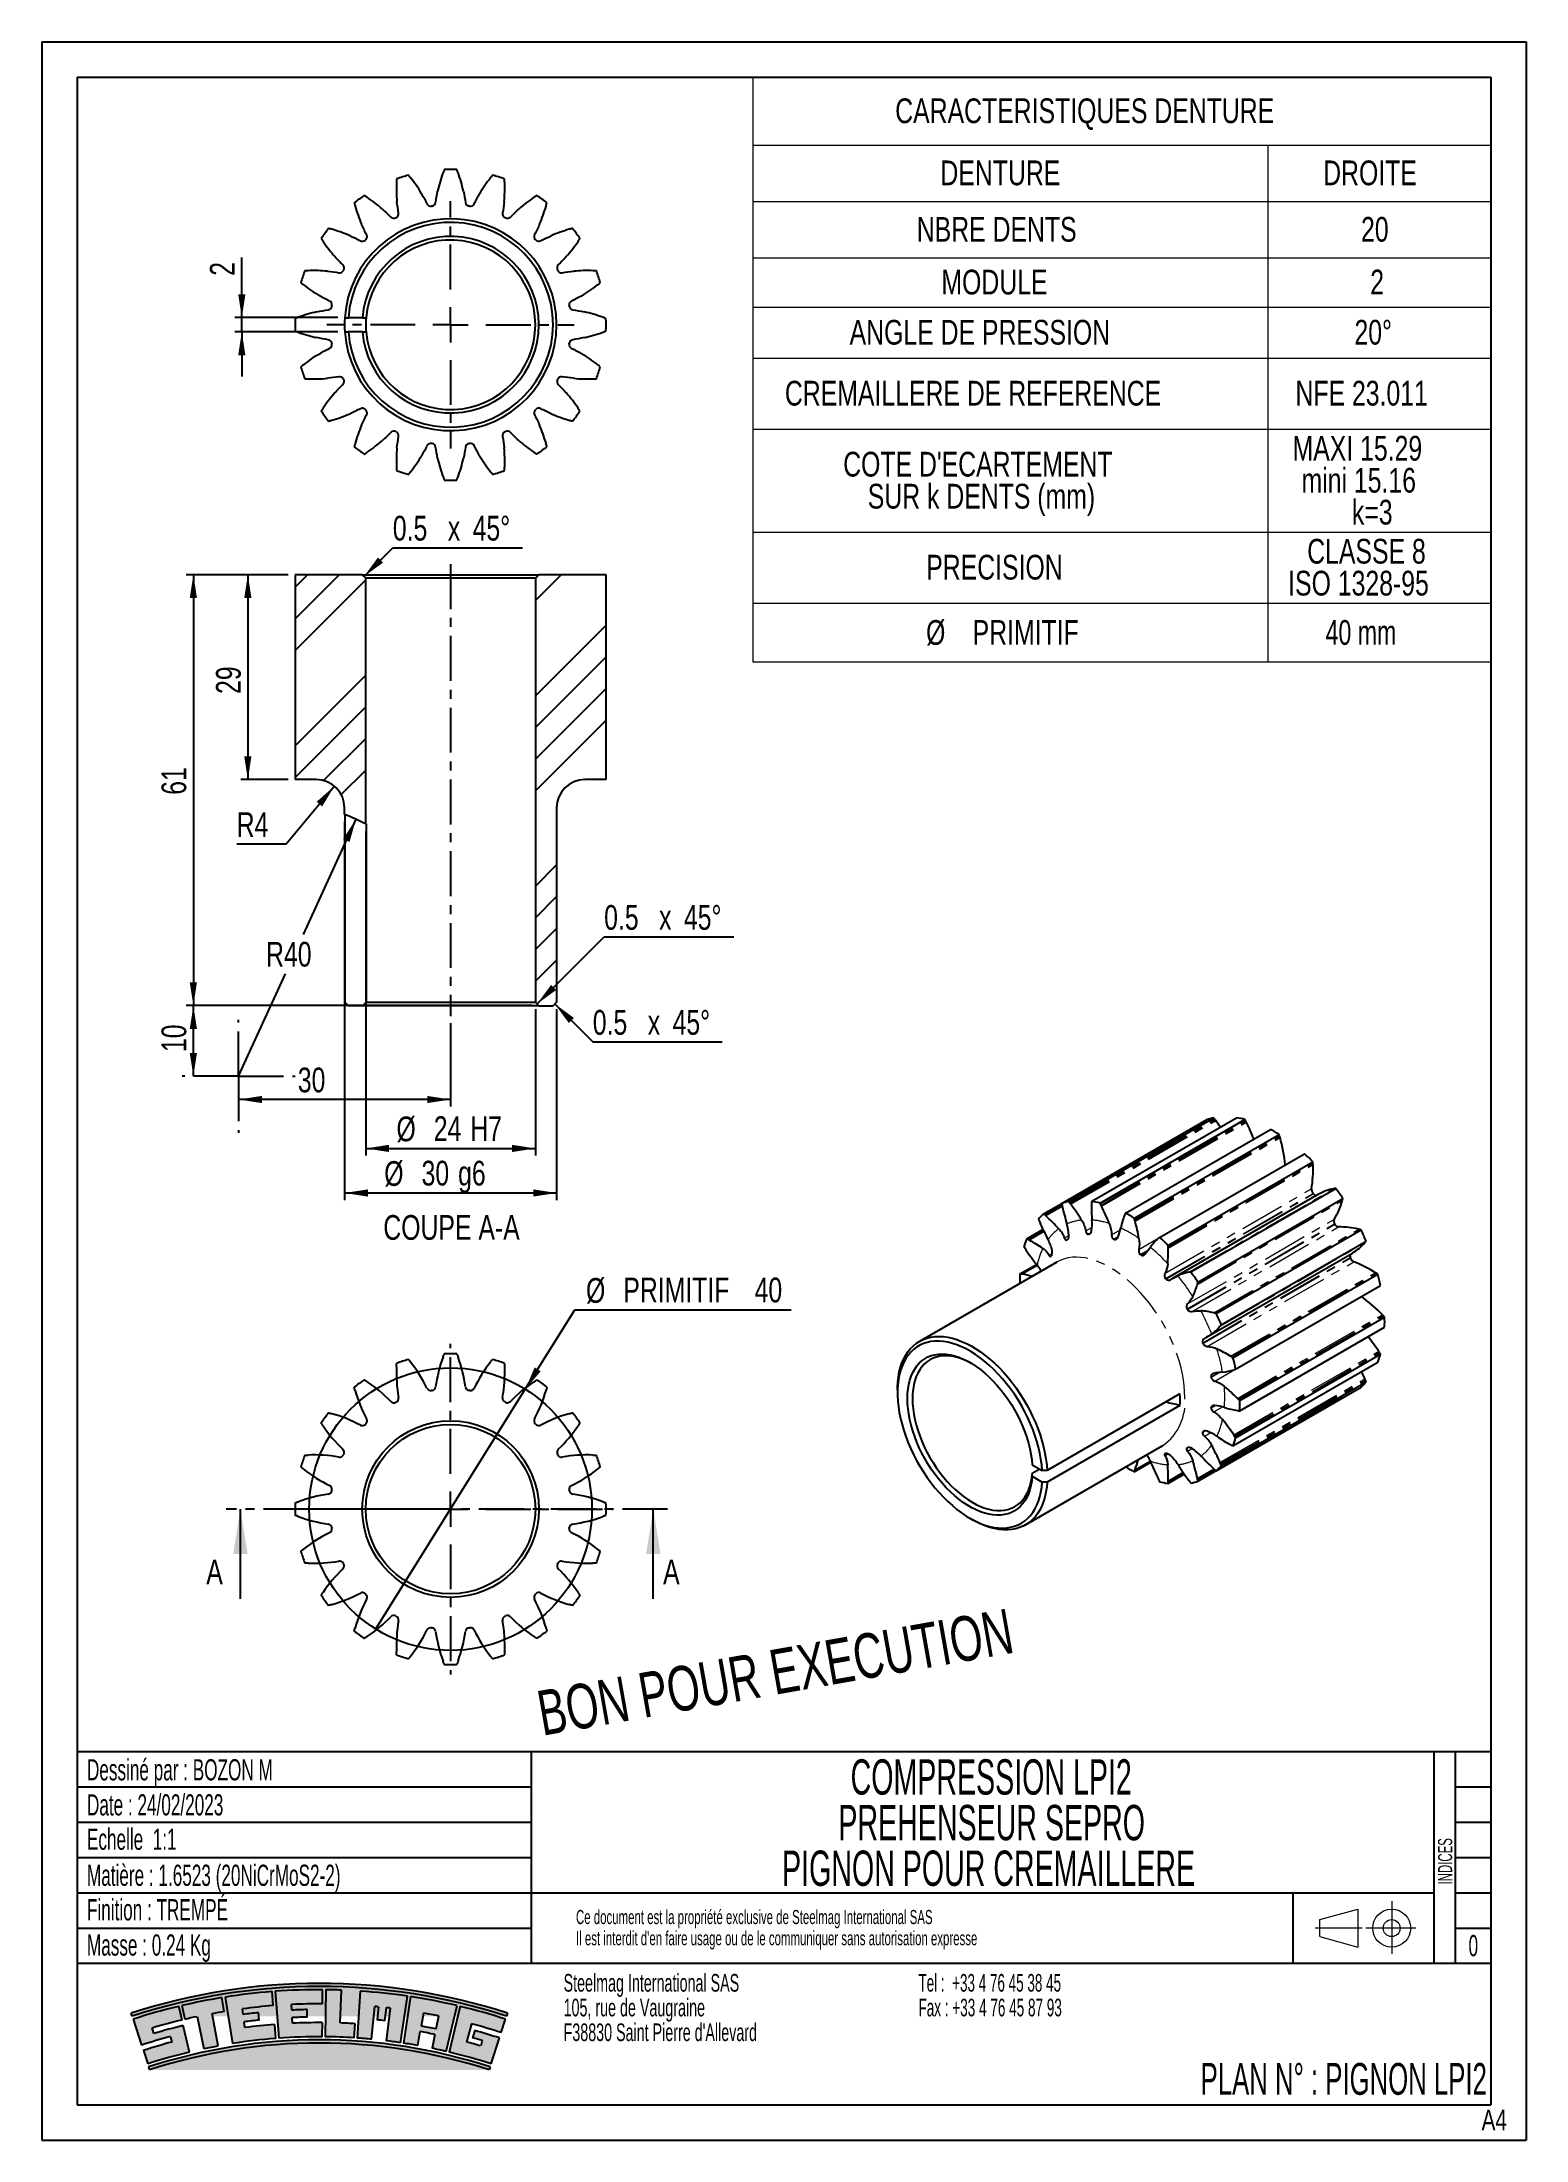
# Model space of a CAD drawing. Header units: millimetres. Extents: x 0 to 210, y 0 to 297.
import ezdxf

# ---------------------------------------------------------------- set-up
doc = ezdxf.new("R2010")
doc.units = ezdxf.units.MM
doc.linetypes.add('CENTER', pattern=[10.16, 6.35, -1.27, 1.27, -1.27])
doc.linetypes.add('PHANTOM', pattern=[12.7, 6.35, -1.27, 1.27, -1.27, 1.27, -1.27])
for name, color, linetype in [('AXES', 3, 'CENTER'), ('COTES', 21, 'Continuous'), ('FIN', 5, 'Continuous'), ('HACHURS', 4, 'Continuous'), ('TEXTE', 6, 'Continuous')]:
    doc.layers.add(name, color=color, linetype=linetype)
doc.layers.add('FORT', color=7, linetype='Continuous', lineweight=25)
doc.styles.add('SLDTEXTSTYLE0', font='TXT', dxfattribs={"width": 0.75})
doc.styles.add('SLDTEXTSTYLE1', font='TXT', dxfattribs={"width": 0.605})
doc.styles.add('SLDTEXTSTYLE2', font='TXT', dxfattribs={"width": 0.57})
doc.styles.add('SLDTEXTSTYLE3', font='TXT', dxfattribs={"width": 0.573043})
doc.styles.add('SLDTEXTSTYLE4', font='TXT', dxfattribs={"width": 0.7})
doc.dimstyles.new('SLDDIMSTYLE0', dxfattribs={"dimtxt": 3.5, "dimasz": 3.302, "dimexe": 0, "dimexo": 0.0625, "dimgap": 0.875, "dimtad": 0, "dimtih": 1, "dimtoh": 1, "dimdec": 3, "dimrnd": 1e-09, "dimzin": 12, "dimdsep": 46, "dimtxsty": 'SLDTEXTSTYLE0', "dimblk1": 'NONE', "dimsah": 1, "dimcen": 0, "dimadec": 0, "dimazin": 3, "dimtfac": 1, "dimtdec": 3, "dimtmove": 0, "dimatfit": 3, "dimldrblk": 'NONE', "dimfxl": 1, "dimfrac": 2, "dimtolj": 1, "dimtzin": 12, "dimarcsym": 0})
doc.dimstyles.new('SLDDIMSTYLE1', dxfattribs={"dimtxt": 3.5, "dimasz": 3.302, "dimexe": 0, "dimexo": 0.0625, "dimgap": 0.875, "dimtad": 1, "dimdec": 3, "dimrnd": 1e-09, "dimzin": 12, "dimdsep": 46, "dimtxsty": 'SLDTEXTSTYLE0', "dimsah": 1, "dimcen": 0.09, "dimadec": 0, "dimazin": 3, "dimtfac": 1, "dimtdec": 3, "dimtofl": 0, "dimtmove": 0, "dimatfit": 3, "dimfxl": 1, "dimfrac": 2, "dimtolj": 1, "dimtzin": 12, "dimarcsym": 0})
doc.dimstyles.new('SLDDIMSTYLE2', dxfattribs={"dimtxt": 3.5, "dimasz": 3.302, "dimexe": 0, "dimexo": 0.0625, "dimgap": 0.875, "dimtad": 0, "dimtih": 1, "dimtoh": 1, "dimdec": 3, "dimrnd": 1e-09, "dimzin": 12, "dimdsep": 46, "dimtxsty": 'SLDTEXTSTYLE0', "dimsah": 1, "dimcen": 0, "dimadec": 0, "dimazin": 3, "dimtfac": 1, "dimtdec": 3, "dimtofl": 0, "dimtmove": 1, "dimatfit": 3, "dimfxl": 1, "dimfrac": 2, "dimtolj": 1, "dimtzin": 12, "dimarcsym": 0})
doc.dimstyles.new('SLDDIMSTYLE3', dxfattribs={"dimtxt": 3.5, "dimasz": 3.302, "dimexe": 0, "dimexo": 0.0625, "dimgap": 0.875, "dimtad": 0, "dimtih": 1, "dimtoh": 1, "dimdec": 3, "dimrnd": 1e-09, "dimzin": 12, "dimdsep": 46, "dimtxsty": 'SLDTEXTSTYLE0', "dimsah": 1, "dimcen": 0, "dimadec": 0, "dimazin": 3, "dimtfac": 1, "dimtdec": 3, "dimtofl": 0, "dimtmove": 0, "dimatfit": 3, "dimfxl": 1, "dimfrac": 2, "dimtolj": 1, "dimtzin": 12, "dimarcsym": 0})
doc.dimstyles.new('SLDDIMSTYLE4', dxfattribs={"dimtxt": 3.5, "dimasz": 3.302, "dimexe": 0, "dimexo": 0.0625, "dimgap": 0.875, "dimtad": 1, "dimdec": 3, "dimrnd": 1e-09, "dimzin": 12, "dimdsep": 46, "dimtxsty": 'SLDTEXTSTYLE0', "dimsah": 1, "dimcen": 0.09, "dimadec": 0, "dimazin": 3, "dimtfac": 1, "dimtdec": 3, "dimtmove": 0, "dimatfit": 0, "dimfxl": 1, "dimfrac": 2, "dimtolj": 1, "dimtzin": 12, "dimarcsym": 0})
pattern_1 = [(45, (0, 0), (-13.4704, 13.4704), []), (45, (4.49, 0), (-13.4704, 13.4704), []), (45, (8.98, 0), (-13.4704, 13.4704), []), (45, (13.47, 0), (-13.4704, 13.4704), [])]

msp = doc.modelspace()

# ---------------------------------------------------------------- texts
at = {"layer": 'AXES', "char_height": 3.5, "attachment_point": 1, "style": 'SLDTEXTSTYLE0'}
for insert in [(23.2368, 82.2378), (87.8748, 82.2378)]:
    msp.add_mtext('A', dxfattribs=dict(at, insert=insert))
at = {"layer": 'TEXTE'}
for s, insert, char_height, attachment_point, style in [('COUPE A-A', (57.9422, 131.0044), 3.5, 2, 'SLDTEXTSTYLE0'), ('Dessiné par : BOZON M', (6.3539, 53.9801), 3, 1, 'SLDTEXTSTYLE1'), ('Date : 24/02/2023', (6.3539, 49.0152), 3, 1, 'SLDTEXTSTYLE1'), ('Echelle  1:1', (6.3539, 44.1518), 3, 1, 'SLDTEXTSTYLE1'), ('Matière : 1.6523 (20NiCrMoS2-2)', (6.3539, 39.0471), 3, 1, 'SLDTEXTSTYLE1'), ('Finition : TREMPÉ', (6.3539, 34.1669), 3, 1, 'SLDTEXTSTYLE1'), ('Masse : 0.24 Kg', (6.3539, 29.1744), 3, 1, 'SLDTEXTSTYLE1'), ('0', (202.5335, 29.0884), 3, 2, 'SLDTEXTSTYLE1'), ('PLAN N° : PIGNON LPI2', (204.4481, 10.9743), 4.5, 3, 'SLDTEXTSTYLE1'), ('A4', (203.7072, 4.3658), 2.91042, 1, 'SLDTEXTSTYLE0'), ('A4', (203.7072, 4.3658), 2.91042, 1, 'SLDTEXTSTYLE0')]:
    msp.add_mtext(s, dxfattribs=dict(at, insert=insert, char_height=char_height, attachment_point=attachment_point, style=style))
for s, insert, char_height, attachment_point, rotation, style in [('BON POUR EXECUTION', (69.699, 63.5371), 6.35, 1, 10, 'SLDTEXTSTYLE4'), ('INDICES', (197.5383, 39.521), 2, 2, 90, 'SLDTEXTSTYLE1')]:
    msp.add_mtext(s, dxfattribs=dict(at, insert=insert, char_height=char_height, attachment_point=attachment_point, rotation=rotation, style=style))

# ---------------------------------------------------------------- blocks, each defined once
blk = doc.blocks.new('Bloc1')
at = {"color": 7, "linetype": 'Continuous', "lineweight": 18}
for p, q in [((0.66, 4.82), (6.03, 6.31)), ((6.03, 6.31), (6.03, 0.94)), ((10.82, 7.42), (10.82, 0)), ((6.66, 3.62), (0, 3.62)), ((0.66, 2.43), (0.66, 4.82)), ((14.25, 3.62), (7.18, 3.62)), ((0.66, 2.43), (6.03, 0.94))]:
    blk.add_line(p, q, dxfattribs=at)
for radius in [2.69, 1.2]:
    blk.add_circle((10.82, 3.62), radius, dxfattribs=at)
blk = doc.blocks.new('LOGO_STEELMAG_SIMPLE')
at = {"layer": 'HACHURS'}
h = blk.add_hatch(color=256, dxfattribs=at)
edge = h.paths.add_edge_path(flags=0)
edge.add_arc((26.62, -73.92), 85.72, 72, 108, ccw=False)
edge.add_line((53.11, 7.6), (53.25, 8.03))
edge.add_arc((26.62, -73.92), 86.16, 72, 108)
edge.add_line((0, 8.03), (0.14, 7.6))
h = blk.add_hatch(color=256, dxfattribs=at)
edge = h.paths.add_edge_path(flags=0)
edge.add_arc((26.62, -73.92), 81.41, 105, 108, ccw=False)
edge.add_line((5.56, 4.72), (5.76, 3.94))
edge.add_arc((26.62, -73.92), 80.61, 105, 108)
edge.add_line((1.72, 2.75), (2.33, 0.84))
edge.add_arc((26.62, -73.92), 78.61, 103.5, 108, ccw=False)
edge.add_line((8.27, 2.52), (7.37, 6.28))
edge.add_arc((26.62, -73.92), 82.47, 103.5, 106.5)
edge.add_line((3.2, 5.16), (2.97, 5.93))
edge.add_arc((26.62, -73.92), 83.27, 103.5, 106.5, ccw=False)
edge.add_line((7.19, 7.05), (6.72, 9))
edge.add_arc((26.62, -73.92), 85.27, 103.5, 108)
edge.add_line((0.27, 7.18), (1.47, 3.51))
h = blk.add_hatch(color=256, dxfattribs=at)
edge = h.paths.add_edge_path(flags=0)
edge.add_line((12.3, 3.38), (11.45, 7.96))
edge.add_arc((26.62, -73.92), 83.27, 99.3, 100.5, ccw=False)
edge.add_line((13.17, 8.26), (12.84, 10.23))
edge.add_arc((26.62, -73.92), 85.27, 99.3, 103.2)
edge.add_line((7.15, 9.1), (7.61, 7.16))
edge.add_arc((26.62, -73.92), 83.27, 102, 103.2, ccw=False)
edge.add_line((9.31, 7.54), (10.28, 2.97))
edge.add_arc((26.62, -73.92), 78.61, 100.5, 102, ccw=False)
h = blk.add_hatch(color=256, dxfattribs=at)
edge = h.paths.add_edge_path(flags=0)
edge.add_line((15.86, 7.85), (15.76, 8.64))
edge.add_arc((26.62, -73.92), 83.27, 94.5, 97.5, ccw=False)
edge.add_line((20.09, 9.1), (19.93, 11.09))
edge.add_arc((26.62, -73.92), 85.27, 94.5, 99)
edge.add_line((13.29, 10.3), (14.33, 3.72))
edge.add_arc((26.62, -73.92), 78.61, 94.5, 99, ccw=False)
edge.add_line((20.46, 4.45), (20.3, 6.44))
edge.add_arc((26.62, -73.92), 80.61, 94.5, 97.5)
edge.add_line((16.1, 6), (16, 6.79))
edge.add_arc((26.62, -73.92), 81.41, 96, 97.5, ccw=False)
edge.add_line((18.12, 7.04), (18, 8.1))
edge.add_arc((26.62, -73.92), 82.47, 96, 97.5)
h = blk.add_hatch(color=256, dxfattribs=at)
edge = h.paths.add_edge_path(flags=0)
edge.add_line((27.06, 9.35), (27.07, 11.35))
edge.add_arc((26.62, -73.92), 85.27, 89.7, 94.2)
edge.add_line((20.38, 11.13), (20.87, 4.48))
edge.add_arc((26.62, -73.92), 78.61, 89.7, 94.2, ccw=False)
edge.add_line((27.04, 4.69), (27.05, 6.69))
edge.add_arc((26.62, -73.92), 80.61, 89.7, 92.7)
edge.add_line((22.83, 6.6), (22.79, 7.4))
edge.add_arc((26.62, -73.92), 81.41, 91.2, 92.7, ccw=False)
edge.add_line((24.92, 7.47), (24.9, 8.54))
edge.add_arc((26.62, -73.92), 82.47, 91.2, 92.7)
edge.add_line((22.74, 8.46), (22.7, 9.26))
edge.add_arc((26.62, -73.92), 83.27, 89.7, 92.7, ccw=False)
h = blk.add_hatch(color=256, dxfattribs=at)
edge = h.paths.add_edge_path(flags=0)
edge.add_line((31.56, 4.54), (31.69, 6.53))
edge.add_arc((26.62, -73.92), 80.61, 86.4, 87.9)
edge.add_line((29.58, 6.64), (29.75, 11.3))
edge.add_arc((26.62, -73.92), 85.27, 87.9, 89.4)
edge.add_line((27.52, 11.35), (27.45, 4.69))
edge.add_arc((26.62, -73.92), 78.61, 86.4, 89.4, ccw=False)
h = blk.add_hatch(color=256, dxfattribs=at)
edge = h.paths.add_edge_path(flags=0)
edge.add_line((36.63, 8.75), (36.07, 4.12))
edge.add_arc((26.62, -73.92), 78.61, 81.6, 83.1, ccw=False)
edge.add_line((38.11, 3.85), (39.08, 10.44))
edge.add_arc((26.62, -73.92), 85.27, 81.6, 86.1)
edge.add_line((32.42, 11.16), (31.97, 4.51))
edge.add_arc((26.62, -73.92), 78.61, 84.6, 86.1, ccw=False)
edge.add_line((34.02, 4.34), (34.46, 8.99))
edge.add_arc((26.62, -73.92), 83.27, 84.25, 84.6, ccw=False)
edge.add_line((34.97, 8.94), (34.78, 7.08))
edge.add_arc((26.62, -73.92), 81.41, 83.45, 84.25, ccw=False)
edge.add_line((35.91, 6.96), (36.12, 8.81))
edge.add_arc((26.62, -73.92), 83.27, 83.1, 83.45, ccw=False)
h = blk.add_hatch(color=256, dxfattribs=at)
edge = h.paths.add_edge_path(flags=0)
edge.add_line((42.97, 5.02), (42.57, 3.06))
edge.add_arc((26.62, -73.92), 78.61, 76.8, 78.3, ccw=False)
edge.add_line((44.58, 2.62), (46.1, 9.1))
edge.add_arc((26.62, -73.92), 85.27, 76.8, 81.3)
edge.add_line((39.52, 10.37), (38.52, 3.79))
edge.add_arc((26.62, -73.92), 78.61, 79.8, 81.3, ccw=False)
edge.add_line((40.55, 3.45), (40.9, 5.42))
edge.add_arc((26.62, -73.92), 80.61, 78.3, 79.8, ccw=False)
edge = h.paths.add_edge_path(flags=0)
edge.add_arc((26.62, -73.92), 81.41, 78.3, 79.8)
edge.add_line((41.04, 6.2), (41.37, 8.04))
edge.add_arc((26.62, -73.92), 83.27, 78.3, 79.8, ccw=False)
edge.add_line((43.51, 7.63), (43.13, 5.8))
h = blk.add_hatch(color=256, dxfattribs=at)
edge = h.paths.add_edge_path(flags=0)
edge.add_line((47.49, 3.94), (48.18, 6.52))
edge.add_arc((26.62, -73.92), 83.27, 72, 75, ccw=False)
edge.add_line((52.36, 5.28), (52.98, 7.18))
edge.add_arc((26.62, -73.92), 85.27, 72, 76.5)
edge.add_line((46.53, 9), (44.98, 2.52))
edge.add_arc((26.62, -73.92), 78.61, 72, 76.5, ccw=False)
edge.add_line((50.92, 0.84), (52.11, 4.52))
edge.add_arc((26.62, -73.92), 82.47, 72, 74.55)
edge.add_line((48.6, 5.58), (48.31, 4.55))
edge.add_arc((26.62, -73.92), 81.41, 73.55, 74.55, ccw=False)
edge.add_line((49.68, 4.16), (49.45, 3.39))
edge.add_arc((26.62, -73.92), 80.61, 73.55, 75)
h = blk.add_hatch(color=256, dxfattribs=at)
edge = h.paths.add_edge_path(flags=0)
edge.add_arc((26.62, -73.92), 78.17, 72, 108)
edge.add_line((2.47, 0.42), (2.61, 0))
edge.add_arc((26.62, -73.92), 77.72, 72, 108, ccw=False)
edge.add_line((50.64, 0), (50.78, 0.42))
for p, q in [((7.19, 7.05), (6.72, 9)), ((7.15, 9.1), (7.61, 7.16)), ((13.17, 8.26), (12.84, 10.23)), ((13.29, 10.3), (14.33, 3.72)), ((20.09, 9.1), (19.93, 11.09)), ((20.38, 11.13), (20.87, 4.48)), ((22.74, 8.46), (22.7, 9.26)), ((27.06, 9.35), (27.07, 11.35)), ((27.52, 11.35), (27.45, 4.69)), ((29.58, 6.64), (29.75, 11.3)), ((32.42, 11.16), (31.97, 4.51)), ((34.02, 4.34), (34.46, 8.99)), ((34.97, 8.94), (34.78, 7.08)), ((38.11, 3.85), (39.08, 10.44)), ((39.52, 10.37), (38.52, 3.79)), ((44.58, 2.62), (46.1, 9.1)), ((46.53, 9), (44.98, 2.52)), ((0.14, 7.6), (0, 8.03)), ((0.27, 7.18), (1.47, 3.51)), ((8.27, 2.52), (7.37, 6.28)), ((9.31, 7.54), (10.28, 2.97)), ((12.3, 3.38), (11.45, 7.96)), ((15.86, 7.85), (15.76, 8.64)), ((16.1, 6), (16, 6.79)), ((18.12, 7.04), (18, 8.1)), ((20.46, 4.45), (20.3, 6.44)), ((22.83, 6.6), (22.79, 7.4)), ((24.92, 7.47), (24.9, 8.54)), ((27.04, 4.69), (27.05, 6.69)), ((31.56, 4.54), (31.69, 6.53)), ((35.91, 6.96), (36.12, 8.81)), ((36.63, 8.75), (36.07, 4.12)), ((41.37, 8.04), (41.04, 6.2)), ((43.13, 5.8), (43.51, 7.63)), ((47.49, 3.94), (48.18, 6.52)), ((52.36, 5.28), (52.98, 7.18)), ((53.25, 8.03), (53.11, 7.6)), ((3.2, 5.16), (2.97, 5.93)), ((5.56, 4.72), (5.76, 3.94)), ((40.55, 3.45), (40.9, 5.42)), ((42.97, 5.02), (42.57, 3.06)), ((48.6, 5.58), (48.31, 4.55)), ((49.68, 4.16), (49.45, 3.39)), ((50.92, 0.84), (52.11, 4.52)), ((1.72, 2.75), (2.33, 0.84)), ((2.61, 0), (2.47, 0.42)), ((50.78, 0.42), (50.64, 0))]:
    blk.add_line(p, q)
for radius, start, end in [(86.16, 72, 108), (85.72, 72, 108), (85.27, 103.5, 108), (85.27, 99.3, 103.2), (85.27, 94.5, 99), (83.27, 94.5, 97.5), (85.27, 89.7, 94.2), (83.27, 89.7, 92.7), (85.27, 87.9, 89.4), (85.27, 81.6, 86.1), (83.27, 84.25, 84.6), (85.27, 76.8, 81.3), (85.27, 72, 76.5), (83.27, 103.5, 106.5), (82.47, 103.5, 106.5), (83.27, 102, 103.2), (83.27, 99.3, 100.5), (82.47, 96, 97.5), (81.41, 96, 97.5), (80.61, 94.5, 97.5), (82.47, 91.2, 92.7), (81.41, 91.2, 92.7), (80.61, 89.7, 92.7), (80.61, 86.4, 87.9), (81.41, 83.45, 84.25), (83.27, 83.1, 83.45), (81.41, 78.3, 79.8), (83.27, 78.3, 79.8), (83.27, 72, 75), (81.41, 105, 108), (80.61, 105, 108), (78.17, 72, 108), (77.72, 72, 108), (78.61, 100.5, 102), (78.61, 94.5, 99), (78.61, 89.7, 94.2), (78.61, 86.4, 89.4), (78.61, 84.6, 86.1), (78.61, 81.6, 83.1), (78.61, 79.8, 81.3), (80.61, 78.3, 79.8), (78.61, 76.8, 78.3), (80.61, 73.55, 75), (81.41, 73.55, 74.55), (82.47, 72, 74.55), (78.61, 103.5, 108), (78.61, 72, 76.5)]:
    blk.add_arc((26.62, -73.92), radius, start, end)
blk = doc.blocks.new('SW_NOTE_0')
at = {"layer": 'TEXTE', "color": 0, "char_height": 2, "attachment_point": 1, "style": 'SLDTEXTSTYLE1'}
for s, insert in [('Ce document est la propriété exclusive de Steelmag International SAS', (0, 2.58)), ("Il est interdit d'en faire usage ou de le communiquer sans autorisation expresse", (0, -0.42))]:
    blk.add_mtext(s, dxfattribs=dict(at, insert=insert))
blk = doc.blocks.new('SW_NOTE_0_1')
at = {"layer": 'TEXTE', "color": 0, "char_height": 2.5, "attachment_point": 1, "style": 'SLDTEXTSTYLE1'}
for s, insert in [('Steelmag International SAS', (0, 3.22)), ('105, rue de Vaugraine', (0, -0.28)), ("F38830 Saint Pierre d'Allevard", (0, -3.78))]:
    blk.add_mtext(s, dxfattribs=dict(at, insert=insert))
blk = doc.blocks.new('SW_NOTE_0_2')
at = {"layer": 'TEXTE', "color": 0, "char_height": 5, "attachment_point": 2, "style": 'SLDTEXTSTYLE1'}
for s, insert in [('COMPRESSION LPI2', (33.05, 6.45)), ('PREHENSEUR SEPRO', (33.12, -0.01)), ('PIGNON POUR CREMAILLERE', (32.68, -6.47))]:
    blk.add_mtext(s, dxfattribs=dict(at, insert=insert))
blk = doc.blocks.new('SW_NOTE_0_3')
at = {"layer": 'TEXTE', "color": 0, "char_height": 2.5, "attachment_point": 1}
for s, insert, style in [('Tel :  +33 4 76 45 38 45', (0, 3.22), 'SLDTEXTSTYLE2'), ('Fax : +33 4 76 45 87 93', (0, -0.28), 'SLDTEXTSTYLE3')]:
    blk.add_mtext(s, dxfattribs=dict(at, insert=insert, style=style))
blk = doc.blocks.new('SW_TABLEANNOTATION_0')
at = {"color": 0, "linetype": 'Continuous', "lineweight": 18}
for p, q in [((0, 0), (0, -9.6)), ((0, 0), (72.9, 0)), ((72.9, 0), (104.42, 0)), ((104.42, 0), (104.42, -9.6)), ((0, -9.6), (0, -17.59)), ((0, -9.6), (72.9, -9.6)), ((72.9, -9.6), (72.9, -17.59)), ((72.9, -9.6), (104.42, -9.6)), ((104.42, -9.6), (104.42, -17.59)), ((0, -17.59), (0, -25.57)), ((0, -17.59), (72.9, -17.59)), ((72.9, -17.59), (72.9, -25.57)), ((72.9, -17.59), (104.42, -17.59)), ((104.42, -17.59), (104.42, -25.57)), ((0, -25.57), (0, -32.54)), ((0, -25.57), (72.9, -25.57)), ((72.9, -25.57), (72.9, -32.54)), ((72.9, -25.57), (104.42, -25.57)), ((104.42, -25.57), (104.42, -32.54)), ((0, -32.54), (0, -39.76)), ((0, -32.54), (72.9, -32.54)), ((72.9, -32.54), (72.9, -39.76)), ((72.9, -32.54), (104.42, -32.54)), ((104.42, -32.54), (104.42, -39.76)), ((0, -39.76), (0, -49.81)), ((0, -39.76), (72.9, -39.76)), ((72.9, -39.76), (72.9, -49.81)), ((72.9, -39.76), (104.42, -39.76)), ((104.42, -39.76), (104.42, -49.81)), ((0, -49.81), (0, -64.39)), ((0, -49.81), (72.9, -49.81)), ((72.9, -49.81), (72.9, -64.39)), ((72.9, -49.81), (104.42, -49.81)), ((104.42, -49.81), (104.42, -64.39)), ((0, -64.39), (0, -74.44)), ((0, -64.39), (72.9, -64.39)), ((72.9, -64.39), (72.9, -74.44)), ((72.9, -64.39), (104.42, -64.39)), ((104.42, -64.39), (104.42, -74.44)), ((0, -74.44), (0, -82.73)), ((0, -74.44), (72.9, -74.44)), ((72.9, -74.44), (72.9, -82.73)), ((72.9, -74.44), (104.42, -74.44)), ((104.42, -74.44), (104.42, -82.73)), ((0, -82.73), (72.9, -82.73)), ((72.9, -82.73), (104.42, -82.73))]:
    blk.add_line(p, q, dxfattribs=at)
at = {"color": 0, "linetype": 'Continuous', "lineweight": 18, "char_height": 3.5, "attachment_point": 1}
for s, insert, style in [('CARACTERISTIQUES DENTURE', (20.15, -2.99), 'SLDTEXTSTYLE0'), ('DENTURE', (26.55, -11.78), 'SLDTEXTSTYLE0'), ('DROITE', (80.71, -11.78), 'SLDTEXTSTYLE0'), ('NBRE DENTS', (23.2, -19.77), 'SLDTEXTSTYLE0'), ('20', (86.07, -19.77), 'SLDTEXTSTYLE0'), ('MODULE', (26.69, -27.24), 'SLDTEXTSTYLE0'), ('2', (87.37, -27.24), 'SLDTEXTSTYLE0'), ('ANGLE DE PRESSION', (13.7, -34.34), 'SLDTEXTSTYLE0'), ('20°', (85.14, -34.34), 'SLDTEXTSTYLE0'), ('CREMAILLERE DE REFERENCE', (4.54, -42.97), 'SLDTEXTSTYLE0'), ('NFE 23.011', (76.79, -42.97), 'SLDTEXTSTYLE0'), ("COTE D'ECARTEMENT", (12.79, -53.02), 'SLDTEXTSTYLE0'), ('MAXI 15.29', (76.38, -50.76), 'SLDTEXTSTYLE0'), ('mini 15.16', (77.65, -55.29), 'SLDTEXTSTYLE0'), ('SUR k DENTS (mm)', (16.27, -57.55), 'SLDTEXTSTYLE0'), ('k=3', (84.78, -59.81), 'SLDTEXTSTYLE0'), ('CLASSE 8', (78.45, -65.34), 'SLDTEXTSTYLE0'), ('PRECISION', (24.54, -67.6), 'SLDTEXTSTYLE0'), ('ISO 1328-95', (75.76, -69.86), 'SLDTEXTSTYLE0'), ('%%c', (24.52, -76.84), 'SLDTEXTSTYLE0'), ('PRIMITIF', (31.11, -76.84), 'SLDTEXTSTYLE0'), ('40 mm', (81.05, -76.84), 'SLDTEXTSTYLE4')]:
    blk.add_mtext(s, dxfattribs=dict(at, insert=insert, style=style))
blk = doc.blocks.new('_D')
at = {"layer": 'COTES'}
for p, q in [((68.38, 106.35), (75.38, 117.58)), ((75.38, 117.58), (106.01, 117.58)), ((47.23, 72.41), (68.38, 106.35))]:
    blk.add_line(p, q, dxfattribs=at)
blk.add_solid([(68.38, 106.35), (70.56, 108.89), (69.7, 109.43)], dxfattribs=at)
at = {"layer": 'COTES', "char_height": 3.5, "attachment_point": 1, "style": 'SLDTEXTSTYLE0'}
for s, insert in [('%%c', (76.97, 122.09)), ('PRIMITIF', (82.25, 122.15)), ('40', (100.83, 122.15))]:
    blk.add_mtext(s, dxfattribs=dict(at, insert=insert))
blk = doc.blocks.new('_None')
blk = doc.blocks.new('SW_CENTERMARKSYMBOL_0')
at = {"layer": 'AXES', "color": 0}
for p, q in [((0, 5), (0, 23.4)), ((-5, 0), (-24.99, 0)), ((0, 0), (-2.5, 0)), ((0, 0), (0, 2.5)), ((0, 0), (0, -2.5)), ((0, 0), (2.5, 0)), ((5, 0), (22.92, 0)), ((0, -5), (0, -23.39))]:
    blk.add_line(p, q, dxfattribs=at)
blk = doc.blocks.new('_D_1')
at = {"layer": 'COTES'}
for p, q in [((34.81, 221.65), (28.12, 221.65)), ((29.12, 221.65), (29.12, 192.65)), ((34.81, 192.65), (28.12, 192.65))]:
    blk.add_line(p, q, dxfattribs=at)
for points in [[(29.12, 221.65), (28.61, 218.34), (29.63, 218.34)], [(29.12, 192.65), (29.63, 195.95), (28.61, 195.95)]]:
    blk.add_solid(points, dxfattribs=at)
at = {"layer": 'COTES', "insert": (24.61, 204.77), "char_height": 3.5, "attachment_point": 1, "rotation": 90, "style": 'SLDTEXTSTYLE0'}
blk.add_mtext('29', dxfattribs=at)
blk = doc.blocks.new('_D_2')
at = {"layer": 'COTES'}
for p, q in [((34.81, 221.65), (20.41, 221.65)), ((21.41, 221.65), (21.41, 160.65)), ((69.31, 160.65), (20.41, 160.65))]:
    blk.add_line(p, q, dxfattribs=at)
for points in [[(21.41, 221.65), (20.9, 218.34), (21.92, 218.34)], [(21.41, 160.65), (21.92, 163.95), (20.9, 163.95)]]:
    blk.add_solid(points, dxfattribs=at)
at = {"layer": 'COTES', "insert": (16.9, 190.5), "char_height": 3.5, "attachment_point": 1, "rotation": 90, "style": 'SLDTEXTSTYLE0'}
blk.add_mtext('61', dxfattribs=at)
blk = doc.blocks.new('_D_3')
at = {"layer": 'COTES'}
for p, q in [((45.81, 185.37), (45.81, 139.44)), ((69.81, 160.15), (69.81, 139.44)), ((45.81, 140.44), (69.81, 140.44))]:
    blk.add_line(p, q, dxfattribs=at)
for points in [[(45.81, 140.44), (49.11, 139.93), (49.11, 140.95)], [(69.81, 140.44), (66.5, 140.95), (66.5, 139.93)]]:
    blk.add_solid(points, dxfattribs=at)
at = {"layer": 'COTES', "char_height": 3.5, "attachment_point": 1, "style": 'SLDTEXTSTYLE0'}
for s, insert in [('%%c', (50.15, 144.95)), ('24', (55.43, 145)), ('H7', (60.6, 145))]:
    blk.add_mtext(s, dxfattribs=dict(at, insert=insert))
blk = doc.blocks.new('_D_4')
at = {"layer": 'COTES'}
for p, q in [((42.81, 186.73), (42.81, 133.13)), ((72.81, 160.15), (72.81, 133.13)), ((42.81, 134.13), (72.81, 134.13))]:
    blk.add_line(p, q, dxfattribs=at)
for points in [[(42.81, 134.13), (46.11, 133.62), (46.11, 134.64)], [(72.81, 134.13), (69.5, 134.64), (69.5, 133.62)]]:
    blk.add_solid(points, dxfattribs=at)
at = {"layer": 'COTES', "char_height": 3.5, "attachment_point": 1, "style": 'SLDTEXTSTYLE0'}
for s, insert in [('%%c', (48.42, 138.64)), ('30', (53.7, 138.69)), ('g6', (58.87, 138.69))]:
    blk.add_mtext(s, dxfattribs=dict(at, insert=insert))
blk = doc.blocks.new('SW_CHAMFER_DIMENSION_0')
at = {"layer": 'COTES', "color": 0}
for p, q in [((-4.08, -4.08), (0, 0)), ((0, 0), (18.33, 0))]:
    blk.add_line(p, q, dxfattribs=at)
blk.add_solid([(-4.08, -4.08), (-1.39, -2.11), (-2.11, -1.39)], dxfattribs=at)
at = {"layer": 'COTES', "color": 0, "char_height": 3.5, "attachment_point": 1, "style": 'SLDTEXTSTYLE0'}
for s, insert in [('0.5', (0, 4.51)), ('x', (7.78, 4.51)), ('45°', (11.29, 4.51))]:
    blk.add_mtext(s, dxfattribs=dict(at, insert=insert))
blk = doc.blocks.new('SW_CHAMFER_DIMENSION_1')
at = {"layer": 'COTES', "color": 0}
for p, q in [((-9.48, -9.48), (0, 0)), ((0, 0), (18.33, 0))]:
    blk.add_line(p, q, dxfattribs=at)
blk.add_solid([(-9.48, -9.48), (-6.79, -7.51), (-7.51, -6.79)], dxfattribs=at)
at = {"layer": 'COTES', "color": 0, "char_height": 3.5, "attachment_point": 1, "style": 'SLDTEXTSTYLE0'}
for s, insert in [('0.5', (0, 4.51)), ('x', (7.78, 4.51)), ('45°', (11.29, 4.51))]:
    blk.add_mtext(s, dxfattribs=dict(at, insert=insert))
blk = doc.blocks.new('SW_CHAMFER_DIMENSION_2')
at = {"layer": 'COTES', "color": 0}
for p, q in [((-5.38, 5.38), (0, 0)), ((0, 0), (18.33, 0))]:
    blk.add_line(p, q, dxfattribs=at)
blk.add_solid([(-5.38, 5.38), (-3.4, 2.68), (-2.68, 3.4)], dxfattribs=at)
at = {"layer": 'COTES', "color": 0, "char_height": 3.5, "attachment_point": 1, "style": 'SLDTEXTSTYLE0'}
for s, insert in [('0.5', (0, 4.51)), ('x', (7.78, 4.51)), ('45°', (11.29, 4.51))]:
    blk.add_mtext(s, dxfattribs=dict(at, insert=insert))
blk = doc.blocks.new('_D_5')
at = {"layer": 'COTES'}
for p, q in [((41.36, 191.72), (34.55, 183.51)), ((34.55, 183.51), (27.54, 183.51))]:
    blk.add_line(p, q, dxfattribs=at)
blk.add_solid([(41.36, 191.72), (38.86, 189.51), (39.64, 188.86)], dxfattribs=at)
at = {"layer": 'COTES', "insert": (27.54, 188.03), "char_height": 3.5, "attachment_point": 1, "style": 'SLDTEXTSTYLE0'}
blk.add_mtext('R4', dxfattribs=at)
blk = doc.blocks.new('_D_6')
at = {"layer": 'COTES'}
for p, q in [((44.42, 187.03), (36.97, 170.72)), ((27.81, 150.65), (34.44, 165.17))]:
    blk.add_line(p, q, dxfattribs=at)
blk.add_solid([(44.42, 187.03), (42.59, 184.24), (43.51, 183.82)], dxfattribs=at)
at = {"layer": 'COTES', "insert": (31.7, 169.68), "char_height": 3.5, "attachment_point": 1, "style": 'SLDTEXTSTYLE0'}
blk.add_mtext('R40', dxfattribs=at)
blk = doc.blocks.new('_D_7')
at = {"layer": 'COTES'}
for p, q in [((44.35, 160.65), (20.41, 160.65)), ((21.41, 150.65), (21.41, 160.65))]:
    blk.add_line(p, q, dxfattribs=at)
for points in [[(21.41, 160.65), (20.9, 157.34), (21.92, 157.34)], [(21.41, 150.65), (21.92, 153.95), (20.9, 153.95)]]:
    blk.add_solid(points, dxfattribs=at)
at = {"layer": 'COTES', "insert": (16.9, 154.08), "char_height": 3.5, "attachment_point": 1, "rotation": 90, "style": 'SLDTEXTSTYLE0'}
blk.add_mtext('10', dxfattribs=at)
blk = doc.blocks.new('_D_8')
at = {"layer": 'COTES'}
for p, q in [((57.81, 158.15), (57.81, 146.36)), ((57.81, 147.36), (27.81, 147.36))]:
    blk.add_line(p, q, dxfattribs=at)
for points in [[(27.81, 147.36), (31.11, 146.86), (31.11, 147.87)], [(57.81, 147.36), (54.5, 147.87), (54.5, 146.86)]]:
    blk.add_solid(points, dxfattribs=at)
at = {"layer": 'COTES', "insert": (36.19, 151.88), "char_height": 3.5, "attachment_point": 1, "style": 'SLDTEXTSTYLE0'}
blk.add_mtext('30', dxfattribs=at)
blk = doc.blocks.new('SW_CENTERMARKSYMBOL_1')
at = {"layer": 'AXES', "color": 0}
for q in [(0, 8), (-8, 0), (0, -8), (8, 0)]:
    blk.add_line((0, 0), q, dxfattribs=at)
blk = doc.blocks.new('_D_9')
at = {"layer": 'COTES'}
for p, q in [((28.27, 258.04), (28.27, 266.56)), ((41.84, 258.04), (27.27, 258.04)), ((41.84, 256.04), (27.27, 256.04)), ((28.27, 256.04), (28.27, 258.04)), ((28.27, 256.04), (28.27, 249.69))]:
    blk.add_line(p, q, dxfattribs=at)
for points in [[(28.27, 258.04), (28.77, 261.34), (27.76, 261.34)], [(28.27, 256.04), (27.76, 252.73), (28.77, 252.73)]]:
    blk.add_solid(points, dxfattribs=at)
at = {"layer": 'COTES', "insert": (23.75, 263.97), "char_height": 3.5, "attachment_point": 1, "rotation": 90, "style": 'SLDTEXTSTYLE0'}
blk.add_mtext('2', dxfattribs=at)
blk = doc.blocks.new('SW_CENTERMARKSYMBOL_2')
at = {"layer": 'AXES', "color": 0}
for p, q in [((0, 5), (0, 17.5)), ((-5, 0), (-17.5, 0)), ((0, 0), (-2.5, 0)), ((0, 0), (0, 2.5)), ((0, 0), (0, -2.5)), ((0, 0), (2.5, 0)), ((5, 0), (17.5, 0)), ((0, -5), (0, -17.5))]:
    blk.add_line(p, q, dxfattribs=at)

# ---------------------------------------------------------------- dimensions: what is measured, and where the dimension line sits
at = {"layer": 'COTES'}
for base, p1, p2, dimstyle, picture, middle in [((28.2666, 258.0354), (42.8385, 256.0354), (42.8385, 258.0354), 'SLDDIMSTYLE4', '_D_9', (28.2666, 265.2677)), ((21.4102, 160.6458), (35.8051, 221.6458), (70.3051, 160.6458), 'SLDDIMSTYLE1', '_D_2', (21.4102, 193.0838)), ((29.1229, 192.6458), (35.8051, 221.6458), (35.8051, 192.6458), 'SLDDIMSTYLE1', '_D_1', (29.1229, 207.3539)), ((21.4102, 160.6458), (19.8051, 150.6458), (45.3452, 160.6458), 'SLDDIMSTYLE1', '_D_7', (21.4102, 156.6668))]:
    dim = msp.add_linear_dim(base=base, p1=p1, p2=p2, angle=90, dimstyle=dimstyle, dxfattribs=at)
    dim.commit()
    dim.dimension.update_dxf_attribs({"geometry": picture, "text_midpoint": middle, "dimtype": 160})
for center, mpoint, dimstyle, picture, middle in [((38.8051, 188.6458), (41.3586, 191.7248), 'SLDDIMSTYLE2', '_D_5', (30.2519, 186.2926)), ((27.8051, 150.6458), (44.4199, 187.0319), 'SLDDIMSTYLE3', '_D_6', (35.7038, 167.9437))]:
    dim = msp.add_radius_dim(center=center, mpoint=mpoint, dimstyle=dimstyle, dxfattribs=at)
    dim.commit()
    dim.dimension.update_dxf_attribs({"geometry": picture, "text_midpoint": middle, "dimtype": 164})
for base, p1, p2, text, picture, middle in [((72.8051, 134.127), (42.8051, 187.7268), (72.8051, 161.1458), '%%c<>g6', '_D_4', (56.5098, 134.127)), ((69.8051, 140.4396), (45.8051, 186.367), (69.8051, 161.1458), '%%c<>H7', '_D_3', (58.2667, 140.4396))]:
    dim = msp.add_linear_dim(base=base, p1=p1, p2=p2, text=text, dimstyle='SLDDIMSTYLE1', dxfattribs=at)
    dim.commit()
    dim.dimension.update_dxf_attribs({"geometry": picture, "text_midpoint": middle, "dimtype": 160})
dim = msp.add_linear_dim(base=(27.8051, 147.3642), p1=(57.8051, 159.1458), p2=(27.8051, 142.6458), dimstyle='SLDDIMSTYLE1', dxfattribs=at)
dim.commit()
dim.dimension.update_dxf_attribs({"geometry": '_D_8', "text_midpoint": (38.7782, 147.3642), "dimtype": 160})
dim = msp.add_diameter_dim_2p(p1=(47.2271, 72.4067), p2=(68.3831, 106.354), text='%%cPRIMITIF <>', dimstyle='SLDDIMSTYLE0', dxfattribs=at)
dim.commit()
dim.dimension.update_dxf_attribs({"geometry": '_D', "text_midpoint": (91.4868, 120.3855), "dimtype": 163})

# ---------------------------------------------------------------- hatches: boundary and pattern name
at = {"layer": 'HACHURS'}
h = msp.add_hatch(dxfattribs=at)
h.set_pattern_fill('DIN 201 acier et fonte', color=256, style=0, pattern_type=2)
h.set_pattern_definition(pattern_1)
edge = h.paths.add_edge_path(flags=0)
edge.add_line((35.8051, 192.6458), (38.8051, 192.6458))
edge.add_arc((38.8051, 188.6458), 4, 0, 90, ccw=False)
edge.add_line((42.8051, 188.6458), (42.8051, 187.7268))
edge.add_arc((27.8051, 150.6458), 40, 63.256316, 67.975687, ccw=False)
edge.add_line((45.8051, 186.367), (45.8051, 221.1458))
edge.add_line((45.8051, 221.1458), (45.3051, 221.6458))
edge.add_line((45.3051, 221.6458), (35.8051, 221.6458))
edge.add_line((35.8051, 221.6458), (35.8051, 192.6458))
h = msp.add_hatch(dxfattribs=at)
h.set_pattern_fill('DIN 201 acier et fonte', color=256, style=0, pattern_type=2)
h.set_pattern_definition(pattern_1)
edge = h.paths.add_edge_path(flags=0)
edge.add_line((72.3051, 160.6458), (72.8051, 161.1458))
edge.add_line((72.8051, 161.1458), (72.8051, 188.6458))
edge.add_arc((76.8051, 188.6458), 4, 90, 180, ccw=False)
edge.add_line((76.8051, 192.6458), (79.8051, 192.6458))
edge.add_line((79.8051, 192.6458), (79.8051, 221.6458))
edge.add_line((79.8051, 221.6458), (70.3051, 221.6458))
edge.add_line((70.3051, 221.6458), (69.8051, 221.1458))
edge.add_line((69.8051, 221.1458), (69.8051, 161.1458))
edge.add_line((69.8051, 161.1458), (70.3051, 160.6458))
edge.add_line((70.3051, 160.6458), (72.3051, 160.6458))

# ---------------------------------------------------------------- linework, layer by layer
at = {"color": 8, "linetype": 'PHANTOM', "lineweight": 18}
for p, q in [((145.3, 132.9062), (165.8061, 144.7441)), ((145.3197, 132.8804), (165.8258, 144.7183)), ((145.3842, 132.7955), (165.8903, 144.6334)), ((145.4852, 132.6614), (165.9913, 144.4993)), ((145.5779, 132.5372), (166.084, 144.3751)), ((149.72, 132.7013), (170.2261, 144.5392)), ((149.7349, 132.6719), (170.241, 144.5098)), ((149.7835, 132.5755), (170.2896, 144.4135)), ((149.8593, 132.4236), (170.3654, 144.2615)), ((149.9285, 132.2833), (170.4346, 144.1213)), ((154.5517, 130.5666), (175.0578, 142.4045)), ((154.5603, 130.5365), (175.0664, 142.3745)), ((154.5882, 130.4381), (175.0943, 142.276)), ((154.6314, 130.2833), (175.1375, 142.1212)), ((154.6704, 130.1407), (175.1765, 141.9786)), ((159.3221, 126.7111), (179.8282, 138.549)), ((159.3236, 126.6833), (179.8297, 138.5212)), ((159.3281, 126.5925), (179.8342, 138.4304)), ((159.3344, 126.4498), (179.8405, 138.2878)), ((159.3393, 126.3189), (179.8454, 138.1568)), ((158.9028, 122.7636), (179.6335, 134.7313)), ((158.9745, 122.0202), (179.8595, 134.0769)), ((159.0329, 121.9521), (179.918, 134.0088)), ((162.2728, 122.8994), (182.7789, 134.7373)), ((162.2871, 122.9021), (182.7932, 134.7401)), ((162.3991, 122.9226), (182.9052, 134.7605)), ((162.4861, 122.9373), (182.9922, 134.7752)), ((162.5394, 122.9458), (183.0455, 134.7837)), ((141.7242, 131.1613), (144.2866, 132.6406)), ((141.7468, 131.1416), (144.2924, 132.6111)), ((141.8209, 131.0765), (144.3117, 132.5144)), ((141.9373, 130.9733), (144.3429, 132.362)), ((142.0444, 130.8773), (144.3725, 132.2213)), ((163.4783, 121.1921), (183.9844, 133.03)), ((163.5079, 121.2986), (184.014, 133.1365)), ((163.5391, 121.415), (184.0452, 133.2529)), ((163.5584, 121.4894), (184.0645, 133.3274)), ((163.5642, 121.5122), (184.0703, 133.3501)), ((139.3428, 127.6375), (141.6353, 128.9609)), ((139.3661, 127.6257), (141.6447, 128.9411)), ((139.4425, 127.5868), (141.6757, 128.876)), ((139.5629, 127.5246), (141.7251, 128.7729)), ((139.6738, 127.4663), (141.7713, 128.6771)), ((144.6762, 127.7695), (145.2986, 128.1289)), ((147.7142, 128.7612), (148.5465, 129.2416)), ((148.0599, 128.2867), (148.3819, 128.4726)), ((148.1183, 128.2874), (148.3482, 128.4201)), ((151.3383, 128.196), (152.5608, 128.9017)), ((151.6336, 127.577), (152.234, 127.9236)), ((151.6983, 127.5515), (152.2001, 127.8411)), ((155.1936, 126.1294), (158.0475, 127.7769)), ((162.0232, 117.7171), (182.9082, 129.7738)), ((162.0696, 117.6368), (182.9546, 129.6935)), ((162.1027, 118.4282), (182.8335, 130.3958)), ((162.7251, 117.3501), (183.4559, 129.3177)), ((165.8063, 117.1598), (186.3124, 128.9977)), ((165.8229, 117.1556), (186.329, 128.9935)), ((165.9522, 117.122), (186.4583, 128.9599)), ((166.0523, 117.0949), (186.5583, 128.9328)), ((166.1135, 117.0779), (186.6196, 128.9158)), ((142.5215, 125.3182), (142.9354, 125.5572)), ((155.3945, 125.4177), (156.5524, 126.0862)), ((155.4593, 125.3685), (156.4325, 125.9303)), ((164.2421, 112.9296), (185.1271, 124.9863)), ((164.2719, 112.8449), (185.1569, 124.9016)), ((166.6822, 115.2622), (187.1883, 127.1001)), ((166.7434, 115.3338), (187.2495, 127.1717)), ((166.8091, 115.4126), (187.3151, 127.2505)), ((166.8503, 115.4633), (187.3564, 127.3012)), ((166.8628, 115.4788), (187.3689, 127.3167)), ((138.3888, 122.6795), (140.7203, 124.0254)), ((138.4105, 122.6769), (140.7285, 124.015)), ((138.4818, 122.668), (140.7557, 123.9807)), ((138.5943, 122.6529), (140.7992, 123.9258)), ((138.6983, 122.6379), (140.8371, 123.8726)), ((164.8798, 112.4111), (185.6106, 124.3787)), ((168.1769, 111.0118), (188.683, 122.8497)), ((168.1941, 111.0011), (188.7002, 122.839)), ((168.328, 110.9166), (188.8341, 122.7545)), ((168.4314, 110.8504), (188.9375, 122.6883)), ((168.4945, 110.8095), (189.0006, 122.6475)), ((169.1523, 105.0571), (189.6584, 116.8951)), ((169.1685, 105.0409), (189.6746, 116.8788)), ((169.2939, 104.9139), (189.8, 116.7518)), ((169.3905, 104.8151), (189.8966, 116.653)), ((169.4494, 104.7544), (189.9555, 116.5923)), ((168.6373, 99.8787), (189.1434, 111.7167)), ((168.6508, 99.8586), (189.1569, 111.6965)), ((168.7555, 99.7015), (189.2616, 111.5394)), ((168.8358, 99.5797), (189.3419, 111.4176)), ((168.8847, 99.5051), (189.3908, 111.343)), ((165.4141, 108.1263), (166.387, 108.6879)), ((165.4243, 108.0455), (166.5834, 108.7147)), ((165.9402, 107.5157), (168.7984, 109.1657)), ((166.6822, 95.9835), (187.1883, 107.8214)), ((166.6917, 95.9614), (187.1978, 107.7993)), ((166.7654, 95.7895), (187.2715, 107.6275)), ((166.8216, 95.6567), (187.3277, 107.4946)), ((166.8556, 95.5755), (187.3617, 107.4134)), ((165.4141, 103.7085), (166.0144, 104.0551)), ((165.4243, 103.7774), (165.9264, 104.0672)), ((165.8025, 103.1433), (167.026, 103.8496)), ((164.2421, 100.2583), (164.5591, 100.4413)), ((164.2719, 100.3086), (164.4947, 100.4372)), ((164.4802, 99.7217), (165.3115, 100.2016)), ((154.5567, 94.6962), (156.8803, 96.0376)), ((154.5798, 94.7508), (156.8669, 96.0711)), ((154.6171, 94.8407), (156.8449, 96.1268)), ((154.6644, 94.9583), (156.8136, 96.199)), ((154.6704, 94.9735), (156.8092, 96.2082)), ((158.9028, 96.9451), (159.3153, 97.1832)), ((162.1027, 97.586), (162.7225, 97.9438)), ((163.4783, 93.7526), (165.8066, 95.0968)), ((163.4829, 93.7308), (165.8232, 95.0818)), ((159.3229, 93.0473), (161.6075, 94.3662)), ((159.3268, 93.118), (161.5737, 94.4151)), ((159.3324, 93.2341), (161.5183, 94.496)), ((159.3386, 93.3852), (161.4461, 94.6018)), ((159.3393, 93.4046), (161.4369, 94.6155)), ((163.5184, 93.561), (165.9525, 94.9662)), ((163.545, 93.4302), (166.0526, 94.8778)), ((163.5609, 93.3503), (166.1138, 94.8241))]:
    msp.add_line(p, q, dxfattribs=at)
at = {"color": 8, "linetype": 'PHANTOM', "lineweight": 18, "flags": 128}
msp.add_lwpolyline([(161.7035, 105.2313), (161.6822, 106.0205), (161.6182, 106.8311), (161.5118, 107.6599), (161.3636, 108.5036), (161.1739, 109.3588), (160.9437, 110.2221), (160.6739, 111.0899), (160.3655, 111.9587), (160.0198, 112.8251), (159.6381, 113.6856), (159.222, 114.5368), (158.7733, 115.3751), (158.2936, 116.1972), (157.7849, 116.9998), (157.2493, 117.7797), (156.689, 118.5337), (156.1061, 119.2588), (155.5031, 119.952), (154.8823, 120.6107), (154.2462, 121.2321), (153.5975, 121.8137), (152.9387, 122.3531), (152.2725, 122.8483), (151.6016, 123.2973), (150.9286, 123.6981), (150.2563, 124.0492), (149.5874, 124.3492), (148.9246, 124.5969), (148.2705, 124.7912), (147.6278, 124.9315), (146.9991, 125.0171), (146.3869, 125.0476), (145.7936, 125.0231), (145.2217, 124.9435), (144.6735, 124.8091), (144.1511, 124.6206), (143.6567, 124.3787), (143.5975, 124.3451)], dxfattribs=at)
at = {"color": 8, "linetype": 'PHANTOM', "lineweight": 18}
for centre, radius, start, end in [((147.9079, 123.5656), 6.8356, 126.26197, 144.427547), ((147.7736, 123.4892), 6.8346, 95.581591, 113.748891), ((147.7009, 119.7073), 10.6355, 71.815168, 85.335608), ((145.012, 112.9897), 17.8903, 55.22569, 64.779686), ((151.2214, 121.7371), 10.6384, 154.671691, 168.189623), ((139.9443, 106.2714), 26.3175, 42.701692, 50.085939), ((135.6486, 102.4879), 32.047, 31.98772, 38.462501), ((135.6918, 102.4097), 32.0486, 21.537699, 28.012259), ((141.1141, 104.2374), 26.3215, 9.915293, 17.29879), ((154.213, 104.4836), 7.5278, 305.611593, 5.700588), ((149.4658, 105.2672), 17.8946, 355.223778, 4.776222), ((156.6293, 104.2373), 10.6384, 334.671691, 348.189623), ((159.9428, 102.4087), 6.8356, 306.26197, 324.427547), ((160.1498, 106.2671), 10.6355, 251.815168, 265.335608), ((160.0771, 102.4852), 6.8346, 275.581591, 293.748891)]:
    msp.add_arc(centre, radius, start, end, dxfattribs=at)
at = {"layer": 'AXES'}
for p, q in [((57.8051, 223.1458), (57.8051, 159.1458)), ((88.4949, 89.3804), (26.0662, 89.3804))]:
    msp.add_line(p, q, dxfattribs=at)
at = {"layer": 'AXES', "linetype": 'Continuous'}
for p, q in [((28.0662, 76.6804), (28.0662, 89.3804)), ((86.4949, 76.6804), (86.4949, 89.3804))]:
    msp.add_line(p, q, dxfattribs=at)
at = {"layer": 'AXES'}
for points in [[(28.0662, 89.3804), (27.0502, 83.0304), (29.0822, 83.0304)], [(86.4949, 89.3804), (85.4789, 83.0304), (87.5109, 83.0304)]]:
    msp.add_solid(points, dxfattribs=at)
at = {"layer": 'FIN'}
for p, q in [((-0.0115, 297.0678), (209.9885, 297.0678)), ((-0.0115, 297.0678), (-0.0115, 0.0678)), ((209.9885, 297.0678), (209.9885, 0.0678)), ((4.9885, 292.0678), (204.9885, 292.0678)), ((4.9885, 292.0678), (4.9885, 5.0678)), ((204.9885, 292.0678), (204.9885, 5.0678)), ((4.9885, 55.0678), (204.9885, 55.0678)), ((69.2151, 55.0678), (69.2151, 25.0678)), ((196.9885, 25.0678), (196.9885, 55.0678)), ((199.9885, 25.0678), (199.9885, 55.0678)), ((4.9885, 50.0678), (69.2151, 50.0678)), ((199.9885, 50.0678), (204.9885, 50.0678)), ((4.9885, 45.0678), (69.2151, 45.0678)), ((199.9885, 45.0678), (204.9885, 45.0678)), ((4.9885, 40.0678), (69.2151, 40.0678)), ((199.9885, 40.0678), (204.9885, 40.0678)), ((4.9885, 35.0678), (69.2151, 35.0678)), ((69.2151, 35.0678), (196.9885, 35.0678)), ((176.9885, 35.0678), (176.9885, 25.0678)), ((199.9885, 35.0678), (204.9885, 35.0678)), ((4.9885, 30.0678), (69.2151, 30.0678)), ((199.9885, 30.0678), (204.9885, 30.0678)), ((204.9885, 25.0678), (4.9885, 25.0678)), ((4.9885, 5.0678), (204.9885, 5.0678)), ((-0.0115, 0.0678), (209.9885, 0.0678))]:
    msp.add_line(p, q, dxfattribs=at)
msp.add_circle((57.8051, 89.3804), 20, dxfattribs=at)
at = {"layer": 'FORT'}
for p, q in [((42.8385, 258.0354), (43.3396, 258.0354)), ((42.8385, 256.0354), (43.3396, 256.0354)), ((45.3452, 258.0354), (43.3396, 258.0354)), ((45.3452, 256.0354), (43.3396, 256.0354)), ((45.3452, 258.0354), (45.8468, 258.0354)), ((45.3452, 256.0354), (45.8468, 256.0354)), ((35.8051, 221.6458), (35.8051, 192.6458)), ((45.3051, 221.6458), (35.8051, 221.6458)), ((45.3051, 221.6458), (45.8051, 221.1458)), ((45.3051, 221.6458), (70.3051, 221.6458)), ((69.8051, 221.1458), (45.8051, 221.1458)), ((45.8051, 186.367), (45.8051, 221.1458)), ((69.8051, 221.1458), (70.3051, 221.6458)), ((69.8051, 221.1458), (69.8051, 161.1458)), ((79.8051, 221.6458), (70.3051, 221.6458)), ((79.8051, 192.6458), (79.8051, 221.6458)), ((38.8051, 192.6458), (35.8051, 192.6458)), ((79.8051, 192.6458), (76.8051, 192.6458)), ((42.8051, 187.7268), (42.8051, 188.6458)), ((42.8385, 187.7133), (42.8385, 161.1458)), ((72.8051, 188.6458), (72.8051, 161.1458)), ((45.8468, 186.3459), (45.8468, 161.1458)), ((42.8385, 161.1458), (43.3396, 160.6458)), ((45.3452, 160.6458), (43.3396, 160.6458)), ((45.3452, 160.6458), (45.8468, 161.1458)), ((70.3051, 160.6458), (45.3452, 160.6458)), ((45.8468, 161.1458), (69.8051, 161.1458)), ((70.3051, 160.6458), (69.8051, 161.1458)), ((70.3051, 160.6458), (72.3051, 160.6458)), ((72.8051, 161.1458), (72.3051, 160.6458)), ((144.2845, 132.651), (164.7906, 144.4889)), ((145.2933, 132.915), (165.7994, 144.7529)), ((148.5291, 132.9509), (169.0352, 144.7888)), ((149.715, 132.7112), (170.2211, 144.5491)), ((153.3019, 131.2966), (173.808, 143.1345)), ((154.5488, 130.5767), (175.0549, 142.4147)), ((158.1357, 127.85), (178.6418, 139.6879)), ((159.3216, 126.7205), (179.8277, 138.5584)), ((180.6252, 133.9418), (159.9835, 122.0256)), ((162.5574, 122.9486), (183.0635, 134.7865)), ((141.7166, 131.168), (144.2846, 132.6505)), ((163.5662, 121.5199), (184.0723, 133.3578)), ((139.3349, 127.6414), (141.6322, 128.9676)), ((166.1341, 117.0721), (186.6402, 128.91)), ((164.7774, 113.714), (185.421, 125.6314)), ((166.867, 115.4841), (187.3731, 127.322)), ((143.5975, 124.3451), (124.1521, 113.1195)), ((138.3815, 122.6804), (140.7175, 124.029)), ((168.5158, 110.7957), (189.0219, 122.6336)), ((168.9011, 109.2039), (189.4072, 121.0418)), ((169.4692, 104.7338), (189.9753, 116.5718)), ((169.4692, 103.294), (189.9753, 115.1319)), ((168.5158, 98.3329), (189.0219, 110.1708)), ((168.9011, 99.4799), (189.4072, 111.3178)), ((166.867, 95.5481), (187.3731, 107.386)), ((121.0449, 106.2518), (121.0449, 105.8436)), ((161.0205, 105.6808), (142.2345, 94.8359)), ((161.0205, 104.0477), (142.2345, 93.2028)), ((163.5662, 93.3234), (184.0723, 105.1613)), ((166.1341, 94.8063), (186.6402, 106.6442)), ((184.0723, 105.1613), (184.0722, 105.1617)), ((139.1509, 87.138), (158.5963, 98.3636)), ((141.1681, 95.0432), (140.1072, 94.4308)), ((140.1084, 95.655), (141.5266, 94.8363)), ((154.5488, 94.6778), (156.8847, 96.0263)), ((140.1084, 94.0219), (140.1072, 94.4308)), ((140.1084, 94.0219), (141.5266, 93.2032)), ((142.2345, 94.8359), (141.5266, 94.8363)), ((142.2345, 93.2028), (141.5266, 93.2032)), ((159.3216, 93.0235), (161.6189, 94.3497)), ((131.2963, 88.0858), (131.6498, 87.8816))]:
    msp.add_line(p, q, dxfattribs=at)
at = {"layer": 'FORT', "flags": 128}
for points in [[(121.0449, 106.2518), (121.0502, 106.6369), (121.0928, 107.3872), (121.1778, 108.1083), (121.3049, 108.7973), (121.4736, 109.4515), (121.6832, 110.0682), (121.9328, 110.645), (122.2215, 111.1795), (122.5481, 111.6696), (122.9112, 112.1134), (123.3095, 112.509), (123.7413, 112.8548), (124.2049, 113.1495), (124.6984, 113.3919), (125.2198, 113.581), (125.7671, 113.7161), (126.338, 113.7965), (126.9303, 113.8221), (127.5415, 113.7926), (128.1693, 113.7082), (128.8111, 113.5692), (129.4642, 113.3763), (130.1262, 113.1301), (130.7943, 112.8317), (131.4658, 112.4822), (132.1381, 112.0831), (132.8084, 111.6359), (133.474, 111.1425), (134.1324, 110.6049), (134.7808, 110.0252), (135.4166, 109.4057), (136.0372, 108.7489), (136.6403, 108.0575), (137.2233, 107.3342), (137.7839, 106.582), (138.3199, 105.8038), (138.8291, 105.0029), (139.3094, 104.1823), (139.759, 103.3455), (140.176, 102.4957), (140.5587, 101.6365), (140.9057, 100.7711), (141.2154, 99.9032), (141.4868, 99.0362), (141.7186, 98.1736), (141.91, 97.3189), (142.0601, 96.4754), (142.1684, 95.6466), (142.2345, 94.8359)], [(141.5266, 94.8363), (141.4595, 95.6369), (141.3499, 96.4553), (141.1982, 97.2883), (141.0052, 98.1323), (140.7715, 98.9839), (140.4982, 99.8393), (140.1864, 100.6951), (139.8375, 101.5477), (139.4528, 102.3935), (139.034, 103.2289), (138.5829, 104.0506), (138.1013, 104.855), (137.5912, 105.6387), (137.0548, 106.3986), (136.4944, 107.1314), (135.9122, 107.834), (135.3106, 108.5036), (134.6924, 109.1373), (134.0599, 109.7324), (133.4158, 110.2865), (132.7629, 110.7973), (132.1039, 111.2626), (131.4415, 111.6804), (130.7785, 112.0491), (130.1177, 112.3671), (129.4618, 112.6331), (128.8136, 112.8459), (128.1758, 113.0046), (127.551, 113.1086), (126.9419, 113.1575), (126.3511, 113.151), (125.7809, 113.0892), (125.2338, 112.9724), (124.7121, 112.8009), (124.2179, 112.5757), (123.7533, 112.2975), (123.3203, 111.9675), (122.9206, 111.5872), (122.556, 111.158), (122.228, 110.6819), (121.9379, 110.1608), (121.6869, 109.5969), (121.4762, 108.9926), (121.3065, 108.3503), (121.1787, 107.6727), (121.0931, 106.9628), (121.0502, 106.2234), (121.0502, 105.4576), (121.0931, 104.6688), (121.1787, 103.86), (121.3065, 103.0349), (121.4762, 102.1967), (121.6869, 101.349), (121.9379, 100.4953), (122.228, 99.6393), (122.556, 98.7844), (122.9206, 97.9344), (123.3203, 97.0926), (123.7533, 96.2627), (124.2179, 95.4481), (124.7121, 94.6522), (125.2338, 93.8784), (125.7809, 93.1299), (126.3511, 92.4098), (126.9419, 91.7211), (127.551, 91.0668), (128.1758, 90.4495), (128.8136, 89.8718), (129.4618, 89.3362), (130.1177, 88.8449), (130.7785, 88.3999), (131.4415, 88.0031), (132.1039, 87.6562), (132.7629, 87.3606), (133.4158, 87.1175), (134.0599, 86.928), (134.6924, 86.7929), (135.3106, 86.7127), (135.9122, 86.6878), (136.4944, 86.7182), (137.0548, 86.8039), (137.5912, 86.9445), (138.1013, 87.1393), (138.5829, 87.3877), (139.034, 87.6884), (139.4528, 88.0404), (139.8375, 88.4421), (140.1864, 88.8917), (140.4982, 89.3876), (140.7715, 89.9275), (141.0052, 90.5092), (141.1982, 91.1303), (141.3499, 91.7882), (141.4595, 92.4802), (141.5266, 93.2032)], [(140.1084, 94.0219), (140.038, 93.3572), (139.9252, 92.7243), (139.7706, 92.1263), (139.5751, 91.566), (139.3395, 91.0461), (139.065, 90.5692), (138.7529, 90.1376), (138.4048, 89.7534), (138.0222, 89.4184), (137.6071, 89.1342), (137.1615, 88.9022), (136.6875, 88.7236), (136.1874, 88.5992), (135.6636, 88.5295), (135.1187, 88.5151), (134.5554, 88.5558), (133.9762, 88.6516), (133.3841, 88.8019), (132.7819, 89.0061), (132.1726, 89.2631), (131.559, 89.5716), (130.9441, 89.9303), (130.3309, 90.3374), (129.7225, 90.7908), (129.1216, 91.2885), (128.5313, 91.8279), (127.9543, 92.4066), (127.3936, 93.0216), (126.8517, 93.67), (126.3314, 94.3487), (125.8351, 95.0544), (125.3652, 95.7836), (124.9241, 96.5329), (124.5137, 97.2986), (124.1363, 98.077), (123.7934, 98.8643), (123.4869, 99.6568), (123.2182, 100.4506), (122.9886, 101.2418), (122.7992, 102.0266), (122.651, 102.8013), (122.5445, 103.5621), (122.4805, 104.3052), (122.4591, 105.0272), (122.4805, 105.7245), (122.5445, 106.3937), (122.651, 107.0316), (122.7992, 107.635), (122.9886, 108.2012), (123.2182, 108.7274), (123.4869, 109.2109), (123.7934, 109.6495), (124.1363, 110.041), (124.5137, 110.3836), (124.9241, 110.6755), (125.3652, 110.9155), (125.8351, 111.1022), (126.3314, 111.2349), (126.8517, 111.3128), (127.3936, 111.3356), (127.9543, 111.3032), (128.5313, 111.2157), (129.1216, 111.0735), (129.7225, 110.8775), (130.3309, 110.6284), (130.9441, 110.3275), (131.559, 109.9763), (132.1726, 109.5764), (132.7819, 109.1298), (133.3841, 108.6387), (133.9762, 108.1054), (134.5554, 107.5325), (135.1187, 106.9228), (135.6636, 106.2792), (136.1874, 105.6049), (136.6875, 104.9031), (137.1615, 104.1772), (137.6071, 103.4307), (138.0222, 102.6672), (138.4048, 101.8905), (138.7529, 101.1043), (139.065, 100.3123), (139.3395, 99.5185), (139.5751, 98.7267), (139.7706, 97.9406), (139.9252, 97.1641), (140.038, 96.401), (140.1084, 95.655)], [(131.4779, 110.0254), (130.9964, 110.2762), (130.3969, 110.5438), (129.8038, 110.7588), (129.2199, 110.92), (128.6484, 111.0267), (128.0921, 111.0783), (127.5537, 111.0745), (127.0361, 111.0154), (126.5418, 110.9012), (126.0733, 110.7326), (125.633, 110.5103), (125.2232, 110.2356), (124.8459, 109.9098), (124.503, 109.5345), (124.1962, 109.1117), (123.9271, 108.6434), (123.6971, 108.1321), (123.5072, 107.5804), (123.3586, 106.9909), (123.2519, 106.3668), (123.1876, 105.7111), (123.1662, 105.0272), (123.1876, 104.3185), (123.2519, 103.5887), (123.3586, 102.8413), (123.5072, 102.0803), (123.6971, 101.3094), (123.9271, 100.5325), (124.1962, 99.7535), (124.503, 98.9765), (124.8459, 98.2053), (125.2232, 97.4438), (125.633, 96.6959), (126.0733, 95.9653), (126.5418, 95.2558), (127.0361, 94.571), (127.5537, 93.9142), (128.0921, 93.2889), (128.6484, 92.6981), (129.2199, 92.1449), (129.8038, 91.6321), (130.3969, 91.1622), (130.9964, 90.7377), (131.5993, 90.3606), (132.2023, 90.0329), (132.8026, 89.7563), (133.3971, 89.5321), (133.9828, 89.3615), (134.5566, 89.2453), (135.1158, 89.1842), (135.6575, 89.1784), (136.1789, 89.2279), (136.6774, 89.3326), (137.1505, 89.4919), (137.5958, 89.7049), (138.0111, 89.9706), (138.3942, 90.2877), (138.7432, 90.6546), (139.0563, 91.0693), (139.3321, 91.5299), (139.5689, 92.0339), (139.7658, 92.5789), (139.9216, 93.162), (140.0356, 93.7804), (140.1072, 94.4308), (140.1072, 94.4308)], [(142.2345, 93.2028), (142.1684, 92.4683), (142.0601, 91.7646), (141.91, 91.0944), (141.7186, 90.4606), (141.4868, 89.8657), (141.2154, 89.3119), (140.9057, 88.8017), (140.5587, 88.3369), (140.176, 87.9196), (139.759, 87.5513), (139.3094, 87.2335), (138.8291, 86.9676), (138.3199, 86.7545), (137.7839, 86.5952), (137.2233, 86.4902), (136.6403, 86.4401), (136.0372, 86.4449), (135.4166, 86.5048), (134.7808, 86.6193), (134.1324, 86.7882), (133.474, 87.0107), (132.8084, 87.2859), (132.1381, 87.6126), (131.6498, 87.8816)]]:
    msp.add_lwpolyline(points, dxfattribs=at)
at = {"layer": 'FORT'}
for radius in [12.5, 12]:
    msp.add_circle((57.8051, 89.3804), radius, dxfattribs=at)
for centre, radius, start, end in [((70.1324, 276.3853), 20, 177.694056, 185.529928), ((57.8051, 257.0354), 22, 105.703159, 110.296841), ((36.4585, 265.444), 20, 30.470072, 38.305944), ((75.5085, 271.6289), 20, 159.694056, 167.529928), ((57.8051, 257.0354), 22, 87.703159, 92.296841), ((40.1017, 271.6289), 20, 12.470072, 20.305944), ((79.1517, 265.444), 20, 141.694056, 149.529928), ((57.8051, 257.0354), 22, 69.703159, 74.296841), ((45.4778, 276.3853), 20, 354.470072, 2.305944), ((57.8051, 257.0354), 22, 123.703159, 128.296841), ((63.5496, 279.2476), 20, 195.694056, 203.529928), ((34.9048, 258.436), 20, 48.470072, 56.305944), ((57.8051, 257.0354), 17, 98.843693, 99.156307), ((57.8051, 257.0354), 17, 80.843693, 81.156307), ((80.7054, 258.436), 20, 123.694056, 131.529928), ((57.8051, 257.0354), 22, 51.703159, 56.296841), ((52.0606, 279.2476), 20, 336.470072, 344.305944), ((57.8051, 257.0354), 22, 141.703159, 146.296841), ((35.5928, 251.2909), 20, 66.470072, 74.305944), ((57.8051, 257.0354), 15, 183.822554, 176.177446), ((57.8051, 257.0354), 14.5, 183.954572, 176.045428), ((57.8051, 257.0354), 17, 116.843693, 117.156307), ((57.8051, 257.0354), 17, 62.843693, 63.156307), ((80.0174, 251.2909), 20, 105.694056, 113.529928), ((57.8051, 257.0354), 22, 33.703159, 38.296841), ((56.4044, 279.9356), 20, 213.694056, 221.529928), ((57.8051, 257.0354), 12.5, 184.588566, 175.411434), ((57.8051, 257.0354), 17, 134.843693, 135.156307), ((57.8051, 257.0354), 12, 184.780192, 175.219808), ((57.8051, 257.0354), 17, 44.843693, 45.156307), ((59.2057, 279.9356), 20, 318.470072, 326.305944), ((57.8051, 257.0354), 22, 159.703159, 164.296841), ((38.4551, 244.7081), 20, 84.470072, 92.305944), ((57.8051, 257.0354), 17, 152.843693, 153.156307), ((57.8051, 257.0354), 17, 26.843693, 27.156307), ((77.1551, 244.7081), 20, 87.694056, 95.529928), ((57.8051, 257.0354), 22, 15.703159, 20.296841), ((49.3964, 278.382), 20, 231.694056, 239.529928), ((66.2137, 278.382), 20, 300.470072, 308.305944), ((43.2115, 239.3319), 20, 102.470072, 110.305944), ((57.8051, 257.0354), 17, 170.843693, 171.156307), ((57.8051, 257.0354), 17, 8.843693, 9.156307), ((72.3987, 239.3319), 20, 69.694056, 77.529928), ((57.8051, 257.0354), 22, 177.703159, 182.296841), ((43.2115, 274.7388), 20, 249.694056, 257.529928), ((72.3987, 274.7388), 20, 282.470072, 290.305944), ((57.8051, 257.0354), 22, 357.703159, 2.296841), ((49.3964, 235.6887), 20, 120.470072, 128.305944), ((57.8051, 257.0354), 17, 188.843693, 189.156307), ((57.8051, 257.0354), 17, 350.843693, 351.156307), ((66.2137, 235.6887), 20, 51.694056, 59.529928), ((57.8051, 257.0354), 22, 195.703159, 200.296841), ((57.8051, 257.0354), 22, 339.703159, 344.296841), ((38.4551, 269.3627), 20, 267.694056, 275.529928), ((56.4044, 234.1351), 20, 138.470072, 146.305944), ((57.8051, 257.0354), 17, 206.843693, 207.156307), ((57.8051, 257.0354), 17, 332.843693, 333.156307), ((59.2057, 234.1351), 20, 33.694056, 41.529928), ((77.1551, 269.3627), 20, 264.470072, 272.305944), ((57.8051, 257.0354), 22, 213.703159, 218.296841), ((35.5928, 262.7798), 20, 285.694056, 293.529928), ((57.8051, 257.0354), 17, 224.843693, 225.156307), ((57.8051, 257.0354), 17, 314.843693, 315.156307), ((80.0174, 262.7798), 20, 246.470072, 254.305944), ((57.8051, 257.0354), 22, 321.703159, 326.296841), ((63.5496, 234.8231), 20, 156.470072, 164.305944), ((34.9048, 255.6347), 20, 303.694056, 311.529928), ((57.8051, 257.0354), 17, 242.843693, 243.156307), ((57.8051, 257.0354), 17, 296.843693, 297.156307), ((80.7054, 255.6347), 20, 228.470072, 236.305944), ((52.0606, 234.8231), 20, 15.694056, 23.529928), ((57.8051, 257.0354), 22, 231.703159, 236.296841), ((70.1324, 237.6854), 20, 174.470072, 182.305944), ((36.4585, 248.6267), 20, 321.694056, 329.529928), ((57.8051, 257.0354), 17, 260.843693, 261.156307), ((75.5085, 242.4418), 20, 192.470072, 200.305944), ((40.1017, 242.4418), 20, 339.694056, 347.529928), ((57.8051, 257.0354), 17, 278.843693, 279.156307), ((79.1517, 248.6267), 20, 210.470072, 218.305944), ((45.4778, 237.6854), 20, 357.694056, 5.529928), ((57.8051, 257.0354), 22, 303.703159, 308.296841), ((57.8051, 257.0354), 22, 249.703159, 254.296841), ((57.8051, 257.0354), 22, 267.703159, 272.296841), ((57.8051, 257.0354), 22, 285.703159, 290.296841), ((38.8051, 188.6458), 4, 0, 90), ((76.8051, 188.6458), 4, 90, 180), ((27.8051, 150.6458), 40, 63.256316, 67.975687), ((167.2868, 137.0099), 7.8846, 100.87382, 108.456663), ((139.0186, 124.289), 33.7044, 34.671827, 36.580352), ((167.1933, 132.6201), 12.3073, 75.758095, 81.39268), ((140.3673, 129.3661), 33.4927, 21.766365, 26.138899), ((164.0711, 124.828), 20.7348, 58.013084, 61.992293), ((150.2463, 135.1622), 25.8452, 6.520276, 15.292105), ((158.1961, 117.0351), 30.5152, 44.85613, 47.931501), ((162.9278, 137.4839), 16.9309, 350.643452, 2.277909), ((180.4977, 134.6635), 0.8668, 175.517936, 222.589529), ((159.6424, 116.674), 26.6757, 40.529131, 40.721907), ((180.3093, 134.2528), 0.4612, 211.942409, 277.886761), ((184.0547, 127.9703), 6.8863, 100.676912, 119.869565), ((153.219, 112.6434), 37.162, 33.876758, 36.573463), ((146.9473, 125.2669), 7.8857, 131.553699, 139.135817), ((122.9754, 109.7709), 28.4448, 42.744769, 47.903291), ((146.7807, 125.1719), 7.8846, 100.87382, 108.456663), ((172.1895, 138.184), 28.4489, 192.097707, 197.255736), ((118.2422, 112.2582), 34.0364, 31.993255, 36.569829), ((168.1471, 131.9099), 19.6468, 178.075297, 184.678067), ((146.6872, 120.7822), 12.3073, 75.758095, 81.39268), ((119.9073, 117.5493), 33.4419, 21.510528, 26.141205), ((164.1287, 126.7375), 11.7492, 158.723686, 168.028187), ((143.565, 112.9901), 20.7348, 58.013084, 61.992293), ((174.3602, 135.6665), 9.9788, 328.117236, 344.680307), ((172.3998, 143.5255), 34.0379, 203.430295, 208.006741), ((148.1708, 120.9227), 7.3649, 90.408254, 90.862912), ((128.6258, 123.0695), 26.9874, 9.847033, 15.18973), ((137.69, 105.1972), 30.5152, 44.85613, 47.931501), ((183.4378, 130.1529), 0.6514, 158.104979, 215.598587), ((157.4329, 115.012), 29.4432, 29.909751, 30.090249), ((183.5477, 129.9625), 0.6512, 204.399227, 261.900531), ((183.7851, 119.347), 9.9762, 75.325184, 91.891206), ((153.2727, 112.5466), 37.1639, 23.426672, 26.123285), ((150.798, 123.1523), 12.3107, 158.613888, 164.247425), ((166.9823, 144.7266), 33.4399, 213.858827, 218.489689), ((130.4305, 110.1349), 19.6422, 55.32388, 61.927691), ((149.1747, 121.5005), 7.3666, 149.14529, 149.599876), ((147.8805, 122.5831), 5.6673, 119.734659, 120.276092), ((147.0949, 115.9742), 12.4589, 68.31604, 68.63628), ((143.3961, 109.567), 19.8798, 52.641214, 52.875738), ((162.8207, 122.158), 7.3731, 131.634165, 144.332279), ((141.2923, 125.6646), 18.0588, 355.091729, 2.07636), ((185.5339, 125.2032), 0.461, 142.048405, 208.068324), ((159.9745, 116.0935), 26.6784, 19.278466, 19.471228), ((185.984, 125.1609), 0.8667, 197.409188, 244.484123), ((181.9646, 131.5879), 6.8867, 300.125507, 319.333084), ((159.0574, 121.9614), 20.6884, 178.008269, 181.742551), ((136.9834, 111.3501), 11.4173, 74.1117, 81.361215), ((138.7574, 104.6173), 26.6757, 40.529131, 40.721907), ((163.586, 116.0061), 7.0172, 100.785775, 113.910235), ((132.7129, 100.8055), 37.162, 33.876758, 36.573463), ((179.6443, 108.5385), 16.9266, 57.72437, 69.360834), ((159.562, 114.6601), 30.5199, 12.069512, 15.144571), ((153.2021, 124.0646), 10.6701, 334.460539, 344.38283), ((171.2936, 98.7161), 25.8407, 44.708537, 53.481383), ((136.5478, 102.9554), 29.4432, 29.909751, 30.090249), ((163.1576, 106.8267), 10.6672, 75.622676, 85.546789), ((132.7666, 100.7087), 37.1639, 23.426672, 26.123285), ((169.2479, 115.8518), 20.7399, 358.010719, 1.989281), ((139.0895, 104.0368), 26.6784, 19.278466, 19.471228), ((161.3676, 119.8457), 7.0181, 306.100525, 319.223936), ((161.3633, 93.0783), 33.4533, 33.858696, 38.237602), ((57.8051, 89.3804), 22, 105.703159, 110.296841), ((36.4585, 97.789), 20, 25.804147, 38.305944), ((75.5085, 103.9739), 20, 159.694056, 172.195853), ((57.8051, 89.3804), 22, 87.703159, 92.296841), ((40.1017, 103.9739), 20, 7.804147, 20.305944), ((79.1517, 97.789), 20, 141.694056, 154.195853), ((57.8051, 89.3804), 22, 69.703159, 74.296841), ((158.5898, 95.7133), 18.0543, 57.925979, 64.911775), ((139.0559, 102.8222), 30.5199, 12.069512, 15.144571), ((177.5588, 114.66), 12.3107, 338.613888, 344.247425), ((57.8051, 89.3804), 22, 123.703159, 128.296841), ((34.9048, 90.781), 20, 43.804147, 56.305944), ((70.1324, 108.7303), 20, 177.694056, 190.195853), ((45.4778, 108.7303), 20, 349.804147, 2.305944), ((80.7054, 90.781), 20, 123.694056, 136.195853), ((57.8051, 89.3804), 22, 51.703159, 56.296841), ((145.6941, 105.579), 19.8838, 7.125887, 7.360379), ((166.3133, 116.1055), 7.3719, 275.676752, 288.376259), ((181.4095, 112.5454), 7.8857, 311.553699, 319.135817), ((156.2587, 94.4243), 33.7064, 23.419788, 25.329511), ((63.5496, 111.5926), 20, 195.694056, 208.195853), ((49.7721, 105.0403), 0.6, 223.804147, 297.156307), ((57.8051, 89.3804), 17, 116.843693, 117.156307), ((49.8576, 105.0839), 0.6, 296.843693, 10.195853), ((55.0044, 106.7561), 0.6, 205.804147, 279.156307), ((57.8051, 89.3804), 17, 98.843693, 99.156307), ((55.0993, 106.7712), 0.6, 278.843693, 352.195853), ((60.5109, 106.7712), 0.6, 187.804147, 261.156307), ((57.8051, 89.3804), 17, 80.843693, 81.156307), ((60.6058, 106.7561), 0.6, 260.843693, 334.195853), ((65.7525, 105.0839), 0.6, 169.804147, 243.156307), ((57.8051, 89.3804), 17, 62.843693, 63.156307), ((65.8381, 105.0403), 0.6, 242.843693, 316.195853), ((52.0606, 111.5926), 20, 331.804147, 344.305944), ((146.7153, 45.4195), 60.3482, 76.287792, 78.2672), ((150.0096, 86.0403), 26.9831, 44.810953, 50.154225), ((148.7418, 104.0139), 20.7399, 358.010719, 1.989281), ((57.8051, 89.3804), 22, 141.703159, 146.296841), ((56.4044, 112.2806), 20, 213.694056, 226.195853), ((35.5928, 83.6359), 20, 61.804147, 74.305944), ((45.3261, 101.7915), 0.6, 241.804147, 315.156307), ((57.8051, 89.3804), 17, 134.843693, 135.156307), ((45.394, 101.8594), 0.6, 314.843693, 28.195853), ((70.2162, 101.8594), 0.6, 151.804147, 225.156307), ((57.8051, 89.3804), 17, 44.843693, 45.156307), ((70.2841, 101.7915), 0.6, 224.843693, 298.195853), ((80.0174, 83.6359), 20, 105.694056, 118.195853), ((59.2057, 112.2806), 20, 313.804147, 326.305944), ((57.8051, 89.3804), 22, 33.703159, 38.296841), ((153.0929, 105.5789), 12.4623, 351.367912, 351.688093), ((140.8684, 81.2477), 33.4399, 33.858827, 38.489689), ((170.9325, 114.9467), 11.7459, 251.976624, 261.282865), ((159.2123, 102.9538), 5.6673, 299.734659, 300.276092), ((157.9181, 104.0364), 7.3666, 329.14529, 329.599876), ((135.4509, 82.4489), 34.0379, 23.430295, 28.006741), ((177.4202, 115.8394), 19.6422, 235.32388, 241.927691), ((157.0527, 102.822), 12.3107, 338.613888, 344.247425), ((57.8051, 89.3804), 22, 159.703159, 164.296841), ((38.4551, 77.0531), 20, 79.804147, 92.305944), ((42.1016, 97.3278), 0.6, 259.804147, 333.156307), ((42.1452, 97.4134), 0.6, 332.843693, 46.195853), ((57.8051, 89.3804), 17, 152.843693, 153.156307), ((73.465, 97.4134), 0.6, 133.804147, 207.156307), ((57.8051, 89.3804), 17, 26.843693, 27.156307), ((73.5086, 97.3278), 0.6, 206.843693, 280.195853), ((77.1551, 77.0531), 20, 87.694056, 100.195853), ((57.8051, 89.3804), 22, 15.703159, 20.296841), ((164.2615, 112.9407), 20.685, 238.251848, 241.994664), ((143.9253, 99.1669), 11.5344, 338.681032, 345.871765), ((187.9434, 108.425), 33.4419, 201.510528, 206.141205), ((158.922, 104.6141), 7.3649, 270.408254, 270.862912), ((139.7036, 94.0645), 19.6468, 358.075297, 4.678067), ((189.6085, 113.7162), 34.0364, 211.993255, 216.569829), ((135.6612, 87.7903), 28.4489, 12.097707, 17.255736), ((184.8753, 116.2035), 28.4448, 222.744769, 227.903291), ((160.9034, 100.7075), 7.8857, 311.553699, 319.135817), ((49.3964, 110.727), 20, 231.694056, 244.195853), ((40.4293, 92.181), 0.6, 350.843693, 64.195853), ((57.8051, 89.3804), 17, 170.843693, 171.156307), ((75.1809, 92.181), 0.6, 115.804147, 189.156307), ((57.8051, 89.3804), 17, 8.843693, 9.156307), ((66.2137, 110.727), 20, 295.804147, 308.305944), ((161.1635, 105.1922), 12.3073, 255.758095, 261.39268), ((161.07, 100.8024), 7.8846, 280.87382, 288.456663), ((57.8051, 89.3804), 22, 177.703159, 182.296841), ((43.2115, 71.6769), 20, 97.804147, 110.305944), ((40.4143, 92.0862), 0.6, 277.804147, 351.156307), ((75.1959, 92.0862), 0.6, 188.843693, 262.195853), ((72.3987, 71.6769), 20, 69.694056, 82.195853), ((57.8051, 89.3804), 22, 357.703159, 2.296841), ((43.2115, 107.0838), 20, 249.694056, 262.195853), ((40.4143, 86.6745), 0.6, 8.843693, 82.195853), ((40.4293, 86.5797), 0.6, 295.804147, 9.156307), ((57.8051, 89.3804), 17, 188.843693, 189.156307), ((75.1809, 86.5797), 0.6, 170.843693, 244.195853), ((57.8051, 89.3804), 17, 350.843693, 351.156307), ((75.1959, 86.6745), 0.6, 97.804147, 171.156307), ((72.3987, 107.0838), 20, 277.804147, 290.305944), ((57.8051, 89.3804), 22, 195.703159, 200.296841), ((49.3964, 68.0337), 20, 115.804147, 128.305944), ((66.2137, 68.0337), 20, 51.694056, 64.195853), ((57.8051, 89.3804), 22, 339.703159, 344.296841), ((38.4551, 101.7077), 20, 267.694056, 280.195853), ((56.4044, 66.4801), 20, 133.804147, 146.305944), ((42.1016, 81.4329), 0.6, 26.843693, 100.195853), ((42.1452, 81.3474), 0.6, 313.804147, 27.156307), ((57.8051, 89.3804), 17, 206.843693, 207.156307), ((73.465, 81.3474), 0.6, 152.843693, 226.195853), ((57.8051, 89.3804), 17, 332.843693, 333.156307), ((73.5086, 81.4329), 0.6, 79.804147, 153.156307), ((59.2057, 66.4801), 20, 33.694056, 46.195853), ((77.1551, 101.7077), 20, 259.804147, 272.305944), ((35.5928, 95.1248), 20, 285.694056, 298.195853), ((45.3261, 76.9692), 0.6, 44.843693, 118.195853), ((57.8051, 89.3804), 17, 224.843693, 225.156307), ((45.394, 76.9013), 0.6, 331.804147, 45.156307), ((70.2162, 76.9013), 0.6, 134.843693, 208.195853), ((57.8051, 89.3804), 17, 314.843693, 315.156307), ((70.2841, 76.9692), 0.6, 61.804147, 135.156307), ((80.0174, 95.1248), 20, 241.804147, 254.305944), ((57.8051, 89.3804), 22, 213.703159, 218.296841), ((63.5496, 67.1681), 20, 151.804147, 164.305944), ((49.7721, 73.7205), 0.6, 62.843693, 136.195853), ((57.8051, 89.3804), 17, 242.843693, 243.156307), ((57.8051, 89.3804), 17, 296.843693, 297.156307), ((65.8381, 73.7205), 0.6, 43.804147, 117.156307), ((52.0606, 67.1681), 20, 15.694056, 28.195853), ((57.8051, 89.3804), 22, 321.703159, 326.296841), ((57.8051, 89.3804), 22, 231.703159, 236.296841), ((34.9048, 87.9797), 20, 303.694056, 316.195853), ((49.8576, 73.6769), 0.6, 349.804147, 63.156307), ((70.1324, 70.0304), 20, 169.804147, 182.305944), ((36.4585, 80.9717), 20, 321.694056, 334.195853), ((55.0044, 72.0046), 0.6, 80.843693, 154.195853), ((57.8051, 89.3804), 17, 260.843693, 261.156307), ((55.0993, 71.9896), 0.6, 7.804147, 81.156307), ((75.5085, 74.7868), 20, 187.804147, 200.305944), ((40.1017, 74.7868), 20, 339.694056, 352.195853), ((60.5109, 71.9896), 0.6, 98.843693, 172.195853), ((57.8051, 89.3804), 17, 278.843693, 279.156307), ((60.6058, 72.0046), 0.6, 25.804147, 99.156307), ((79.1517, 80.9717), 20, 205.804147, 218.305944), ((65.7525, 73.6769), 0.6, 116.843693, 190.195853), ((45.4778, 70.0304), 20, 357.694056, 10.195853), ((80.7054, 87.9797), 20, 223.804147, 236.305944), ((57.8051, 89.3804), 22, 303.703159, 308.296841), ((57.8051, 89.3804), 22, 249.703159, 254.296841), ((57.8051, 89.3804), 22, 285.703159, 290.296841), ((57.8051, 89.3804), 22, 267.703159, 272.296841)]:
    msp.add_arc(centre, radius, start, end, dxfattribs=at)
for points in [[(50.1496, 277.2144), (50.1492, 277.2063), (50.1489, 277.1982), (50.1486, 277.1901)], [(50.1583, 277.4038), (50.1553, 277.3443), (50.1523, 277.2798), (50.1496, 277.2144)], [(50.1663, 277.55), (50.1639, 277.5084), (50.1611, 277.4585), (50.1583, 277.4038)], [(50.1717, 277.6392), (50.1704, 277.6186), (50.1685, 277.5881), (50.1663, 277.55)], [(50.1736, 277.6693), (50.1732, 277.6625), (50.1726, 277.6524), (50.1717, 277.6392)], [(51.8578, 278.2057), (51.8547, 278.2095), (51.8523, 278.2123), (51.8507, 278.2143)], [(51.8789, 278.1802), (51.8697, 278.1913), (51.8626, 278.1999), (51.8578, 278.2057)], [(51.9476, 278.0966), (51.9193, 278.1312), (51.8957, 278.1598), (51.8789, 278.1802)], [(52.0549, 277.9641), (52.0158, 278.0128), (51.9791, 278.058), (51.9476, 278.0966)], [(52.1527, 277.8412), (52.1197, 277.883), (52.0866, 277.9245), (52.0549, 277.9641)], [(56.7599, 278.5924), (56.7571, 278.5848), (56.7543, 278.5772), (56.7515, 278.5696)], [(56.8268, 278.7699), (56.8055, 278.7142), (56.7827, 278.6538), (56.7599, 278.5924)], [(56.8796, 278.9064), (56.8644, 278.8676), (56.8463, 278.821), (56.8268, 278.7699)], [(56.9123, 278.9897), (56.9047, 278.9704), (56.8934, 278.942), (56.8796, 278.9064)], [(56.9234, 279.0177), (56.9209, 279.0113), (56.9171, 279.002), (56.9123, 278.9897)], [(58.6909, 279.0073), (58.6891, 279.0119), (58.6877, 279.0154), (58.6868, 279.0177)], [(58.7031, 278.9766), (58.6978, 278.99), (58.6937, 279.0004), (58.6909, 279.0073)], [(58.7426, 278.8758), (58.7264, 278.9175), (58.7128, 278.952), (58.7031, 278.9766)], [(58.8036, 278.7167), (58.7815, 278.7751), (58.7606, 278.8295), (58.7426, 278.8758)], [(58.8587, 278.5696), (58.8403, 278.6195), (58.8216, 278.6692), (58.8036, 278.7167)], [(63.4726, 277.8603), (63.4675, 277.854), (63.4625, 277.8476), (63.4575, 277.8412)], [(63.591, 278.0084), (63.5536, 277.9621), (63.5132, 277.9116), (63.4726, 277.8603)], [(63.6834, 278.122), (63.657, 278.0898), (63.6254, 278.0511), (63.591, 278.0084)], [(63.7402, 278.191), (63.727, 278.1751), (63.7076, 278.1515), (63.6834, 278.122)], [(63.7595, 278.2143), (63.7551, 278.209), (63.7487, 278.2012), (63.7402, 278.191)], [(65.4372, 277.6582), (65.4369, 277.6631), (65.4367, 277.6668), (65.4365, 277.6693)], [(65.4393, 277.6252), (65.4384, 277.6396), (65.4377, 277.6507), (65.4372, 277.6582)], [(65.4457, 277.5172), (65.4432, 277.5618), (65.441, 277.5988), (65.4393, 277.6252)], [(65.4547, 277.347), (65.4517, 277.4093), (65.4486, 277.4675), (65.4457, 277.5172)], [(65.4616, 277.1901), (65.4595, 277.2432), (65.4571, 277.2963), (65.4547, 277.347)], [(44.1709, 274.3012), (44.1726, 274.2945), (44.1751, 274.2848), (44.1784, 274.272)], [(44.1784, 274.272), (44.1835, 274.2519), (44.1912, 274.2223), (44.2008, 274.1854)], [(44.2008, 274.1854), (44.2114, 274.1451), (44.2241, 274.0968), (44.2384, 274.0439)], [(44.2384, 274.0439), (44.2539, 273.9864), (44.271, 273.9241), (44.2886, 273.8611)], [(44.2886, 273.8611), (44.2908, 273.8532), (44.293, 273.8454), (44.2952, 273.8376)], [(45.6069, 275.3317), (45.6028, 275.3344), (45.5996, 275.3363), (45.5975, 275.3377)], [(45.6348, 275.314), (45.6227, 275.3218), (45.6133, 275.3277), (45.6069, 275.3317)], [(45.726, 275.2557), (45.6884, 275.2799), (45.6572, 275.2998), (45.6348, 275.314)], [(45.869, 275.1629), (45.8167, 275.1971), (45.7678, 275.2288), (45.726, 275.2557)], [(46, 275.0762), (45.9557, 275.1058), (45.9114, 275.135), (45.869, 275.1629)], [(48.165, 273.4082), (48.5872, 273.0343), (48.9777, 272.6567), (49.339, 272.2799)], [(50.4482, 272.8451), (50.3558, 273.3589), (50.2798, 273.8968), (50.2255, 274.458)], [(53.6963, 275.5858), (53.9823, 275.0998), (54.237, 274.62), (54.4642, 274.15)], [(55.6938, 274.3447), (55.7646, 274.8619), (55.8586, 275.397), (55.9803, 275.9475)], [(59.6298, 275.9475), (59.7516, 275.397), (59.8455, 274.8619), (59.9164, 274.3447)], [(61.146, 274.15), (61.3732, 274.62), (61.6279, 275.0998), (61.9138, 275.5858)], [(65.3847, 274.458), (65.3304, 273.8968), (65.2544, 273.3589), (65.162, 272.8451)], [(66.2711, 272.2799), (66.6325, 272.6567), (67.023, 273.0343), (67.4451, 273.4082)], [(69.6304, 275.0897), (69.6237, 275.0852), (69.6169, 275.0807), (69.6102, 275.0762)], [(69.7888, 275.194), (69.7389, 275.1615), (69.685, 275.126), (69.6304, 275.0897)], [(69.9118, 275.2734), (69.8767, 275.251), (69.8347, 275.2239), (69.7888, 275.194)], [(69.9872, 275.3215), (69.9697, 275.3104), (69.9439, 275.294), (69.9118, 275.2734)], [(70.0127, 275.3377), (70.0069, 275.334), (69.9984, 275.3286), (69.9872, 275.3215)], [(71.315, 273.8376), (71.3294, 273.8888), (71.3435, 273.94), (71.3569, 273.989)], [(71.3569, 273.989), (71.3733, 274.0493), (71.3883, 274.1055), (71.401, 274.1536)], [(71.401, 274.1536), (71.4124, 274.1969), (71.4217, 274.2328), (71.4283, 274.2584)], [(71.4283, 274.2584), (71.4319, 274.2724), (71.4347, 274.2831), (71.4365, 274.2904)], [(71.4365, 274.2904), (71.4377, 274.2952), (71.4387, 274.2988), (71.4393, 274.3012)], [(40.5501, 270.6668), (40.5453, 270.668), (40.5417, 270.6689), (40.5393, 270.6696)], [(40.5821, 270.6586), (40.5681, 270.6622), (40.5573, 270.6649), (40.5501, 270.6668)], [(40.6868, 270.6313), (40.6436, 270.6427), (40.6077, 270.652), (40.5821, 270.6586)], [(40.8515, 270.5872), (40.7912, 270.6036), (40.7349, 270.6186), (40.6868, 270.6313)], [(41.0028, 270.5453), (40.9516, 270.5597), (40.9004, 270.5738), (40.8515, 270.5872)], [(45.9228, 269.7979), (45.6762, 270.258), (45.4377, 270.7461), (45.2125, 271.2631)], [(70.3976, 271.2631), (70.1725, 270.7461), (69.934, 270.258), (69.6874, 269.7979)], [(74.6308, 270.5519), (74.623, 270.5497), (74.6152, 270.5475), (74.6073, 270.5453)], [(74.8136, 270.6021), (74.7561, 270.5866), (74.6938, 270.5695), (74.6308, 270.5519)], [(74.9551, 270.6396), (74.9148, 270.6291), (74.8665, 270.6163), (74.8136, 270.6021)], [(75.0417, 270.6621), (75.0216, 270.6569), (74.992, 270.6493), (74.9551, 270.6396)], [(75.0709, 270.6696), (75.0642, 270.6679), (75.0545, 270.6654), (75.0417, 270.6621)], [(39.5028, 269.243), (39.5064, 269.2371), (39.5118, 269.2286), (39.5189, 269.2175)], [(39.5189, 269.2175), (39.53, 269.2), (39.5464, 269.1742), (39.567, 269.1421)], [(39.567, 269.1421), (39.5895, 269.107), (39.6166, 269.065), (39.6465, 269.0191)], [(39.6465, 269.0191), (39.679, 268.9692), (39.7145, 268.9152), (39.7507, 268.8607)], [(39.7507, 268.8607), (39.7552, 268.854), (39.7597, 268.8472), (39.7642, 268.8405)], [(43.5774, 269.6279), (44.0944, 269.4028), (44.5825, 269.1643), (45.0426, 268.9176)], [(70.5676, 268.9176), (71.0277, 269.1643), (71.5158, 269.4028), (72.0328, 269.6279)], [(75.846, 268.8405), (75.8755, 268.8847), (75.9048, 268.929), (75.9326, 268.9715)], [(75.9326, 268.9715), (75.9668, 269.0237), (75.9985, 269.0726), (76.0254, 269.1144)], [(76.0254, 269.1144), (76.0496, 269.152), (76.0695, 269.1833), (76.0837, 269.2056)], [(76.0837, 269.2056), (76.0915, 269.2178), (76.0974, 269.2272), (76.1014, 269.2335)], [(76.1014, 269.2335), (76.1041, 269.2377), (76.1061, 269.2408), (76.1074, 269.243)], [(37.1823, 264.6675), (37.1773, 264.6672), (37.1736, 264.667), (37.1711, 264.6668)], [(37.2152, 264.6696), (37.2008, 264.6687), (37.1897, 264.668), (37.1823, 264.6675)], [(37.3233, 264.676), (37.2786, 264.6735), (37.2416, 264.6712), (37.2152, 264.6696)], [(37.4935, 264.6849), (37.4311, 264.6819), (37.3729, 264.6788), (37.3233, 264.676)], [(37.6504, 264.6919), (37.5972, 264.6897), (37.5442, 264.6874), (37.4935, 264.6849)], [(40.3824, 264.615), (40.9437, 264.5607), (41.4816, 264.4847), (41.9954, 264.3922)], [(42.5605, 265.5014), (42.1838, 265.8628), (41.8061, 266.2533), (41.4323, 266.6754)], [(74.1779, 266.6754), (73.8041, 266.2533), (73.4264, 265.8628), (73.0496, 265.5014)], [(73.6148, 264.3922), (74.1286, 264.4847), (74.6665, 264.5607), (75.2278, 264.615)], [(77.9841, 264.6909), (77.976, 264.6912), (77.9679, 264.6916), (77.9598, 264.6919)], [(78.1735, 264.6821), (78.114, 264.6852), (78.0495, 264.6882), (77.9841, 264.6909)], [(78.3197, 264.6741), (78.2781, 264.6766), (78.2282, 264.6793), (78.1735, 264.6821)], [(78.409, 264.6687), (78.3883, 264.67), (78.3578, 264.6719), (78.3197, 264.6741)], [(78.4391, 264.6668), (78.4322, 264.6673), (78.4222, 264.6679), (78.409, 264.6687)], [(36.6262, 262.9897), (36.6315, 262.9853), (36.6392, 262.9789), (36.6494, 262.9705)], [(36.6494, 262.9705), (36.6654, 262.9573), (36.689, 262.9378), (36.7185, 262.9137)], [(36.7185, 262.9137), (36.7507, 262.8872), (36.7894, 262.8557), (36.832, 262.8213)], [(36.832, 262.8213), (36.8784, 262.7839), (36.9288, 262.7435), (36.9801, 262.7028)], [(36.9801, 262.7028), (36.9865, 262.6978), (36.9929, 262.6928), (36.9992, 262.6877)], [(78.611, 262.6877), (78.6527, 262.7207), (78.6942, 262.7538), (78.7338, 262.7856)], [(78.7338, 262.7856), (78.7825, 262.8247), (78.8278, 262.8614), (78.8663, 262.8928)], [(78.8663, 262.8928), (78.9009, 262.9211), (78.9295, 262.9447), (78.9499, 262.9616)], [(78.9499, 262.9616), (78.9611, 262.9708), (78.9696, 262.9778), (78.9754, 262.9826)], [(78.9754, 262.9826), (78.9792, 262.9858), (78.982, 262.9881), (78.984, 262.9897)], [(38.8929, 258.8601), (39.4435, 258.9819), (39.9785, 259.0758), (40.4958, 259.1467)], [(40.6905, 260.3762), (40.2205, 260.6035), (39.7407, 260.8582), (39.2547, 261.1441)], [(76.3555, 261.1441), (75.8695, 260.8582), (75.3897, 260.6035), (74.9197, 260.3762)], [(75.1144, 259.1467), (75.6316, 259.0758), (76.1667, 258.9819), (76.7173, 258.8601)], [(35.8332, 257.9212), (35.8286, 257.9194), (35.8251, 257.918), (35.8228, 257.9171)], [(35.8228, 256.1537), (35.8292, 256.1511), (35.8385, 256.1474), (35.8508, 256.1426)], [(35.8638, 257.9333), (35.8504, 257.928), (35.8401, 257.9239), (35.8332, 257.9212)], [(35.8508, 256.1426), (35.8701, 256.1349), (35.8985, 256.1237), (35.934, 256.1098)], [(35.9647, 257.9728), (35.923, 257.9566), (35.8885, 257.9431), (35.8638, 257.9333)], [(35.934, 256.1098), (35.9728, 256.0947), (36.0194, 256.0766), (36.0706, 256.0571)], [(36.1238, 258.0339), (36.0654, 258.0118), (36.011, 257.9909), (35.9647, 257.9728)], [(36.0706, 256.0571), (36.1262, 256.0358), (36.1867, 256.013), (36.248, 255.9902)], [(36.2708, 258.089), (36.2209, 258.0705), (36.1712, 258.0519), (36.1238, 258.0339)], [(36.248, 255.9902), (36.2556, 255.9874), (36.2632, 255.9846), (36.2708, 255.9817)], [(42.8385, 258.0354), (42.7939, 257.3687), (42.7939, 256.702), (42.8385, 256.0354)], [(45.8468, 258.0354), (45.7911, 257.3687), (45.7911, 256.702), (45.8468, 256.0354)], [(79.3621, 258.0805), (79.3545, 258.0834), (79.3469, 258.0862), (79.3393, 258.089)], [(79.3393, 255.9817), (79.3892, 256.0002), (79.4389, 256.0188), (79.4864, 256.0368)], [(79.5396, 258.0137), (79.484, 258.0349), (79.4235, 258.0577), (79.3621, 258.0805)], [(79.4864, 256.0368), (79.5448, 256.059), (79.5992, 256.0799), (79.6455, 256.0979)], [(79.6761, 257.9609), (79.6373, 257.9761), (79.5908, 257.9941), (79.5396, 258.0137)], [(79.6455, 256.0979), (79.6872, 256.1141), (79.7217, 256.1277), (79.7463, 256.1374)], [(79.7594, 257.9282), (79.7401, 257.9358), (79.7117, 257.947), (79.6761, 257.9609)], [(79.7463, 256.1374), (79.7597, 256.1427), (79.7701, 256.1468), (79.777, 256.1496)], [(79.7874, 257.9171), (79.781, 257.9196), (79.7717, 257.9233), (79.7594, 257.9282)], [(79.777, 256.1496), (79.7816, 256.1514), (79.7851, 256.1528), (79.7874, 256.1537)], [(40.4958, 254.924), (39.9785, 254.9949), (39.4435, 255.0889), (38.8929, 255.2106)], [(39.2547, 252.9266), (39.7407, 253.2126), (40.2205, 253.4672), (40.6905, 253.6945)], [(74.9197, 253.6945), (75.3897, 253.4672), (75.8695, 253.2126), (76.3555, 252.9266)], [(76.7173, 255.2106), (76.1667, 255.0889), (75.6316, 254.9949), (75.1144, 254.924)], [(36.6348, 251.0881), (36.631, 251.085), (36.6281, 251.0826), (36.6262, 251.081)], [(36.6602, 251.1092), (36.6491, 251.1), (36.6406, 251.0929), (36.6348, 251.0881)], [(36.7439, 251.1779), (36.7093, 251.1496), (36.6807, 251.126), (36.6602, 251.1092)], [(36.8764, 251.2851), (36.8277, 251.246), (36.7824, 251.2093), (36.7439, 251.1779)], [(36.9992, 251.383), (36.9575, 251.35), (36.9159, 251.3169), (36.8764, 251.2851)], [(41.9954, 249.6785), (41.4816, 249.5861), (40.9437, 249.5101), (40.3824, 249.4557)], [(75.2278, 249.4557), (74.6665, 249.5101), (74.1286, 249.5861), (73.6148, 249.6785)], [(78.63, 251.3679), (78.6237, 251.3729), (78.6173, 251.378), (78.611, 251.383)], [(78.7781, 251.2495), (78.7318, 251.2869), (78.6814, 251.3272), (78.63, 251.3679)], [(78.8917, 251.1571), (78.8595, 251.1835), (78.8208, 251.215), (78.7781, 251.2495)], [(78.9608, 251.1002), (78.9448, 251.1134), (78.9212, 251.1329), (78.8917, 251.1571)], [(78.984, 251.081), (78.9787, 251.0854), (78.9709, 251.0918), (78.9608, 251.1002)], [(37.1711, 249.4039), (37.178, 249.4035), (37.188, 249.4028), (37.2012, 249.402)], [(37.2012, 249.402), (37.2219, 249.4007), (37.2524, 249.3988), (37.2905, 249.3966)], [(37.2905, 249.3966), (37.3321, 249.3942), (37.3819, 249.3914), (37.4367, 249.3886)], [(37.4367, 249.3886), (37.4961, 249.3856), (37.5607, 249.3826), (37.6261, 249.3799)], [(37.6261, 249.3799), (37.6342, 249.3795), (37.6423, 249.3792), (37.6504, 249.3789)], [(41.4323, 247.3953), (41.8061, 247.8175), (42.1838, 248.2079), (42.5605, 248.5693)], [(73.0496, 248.5693), (73.4264, 248.2079), (73.8041, 247.8175), (74.1779, 247.3953)], [(77.9598, 249.3789), (78.0129, 249.381), (78.066, 249.3834), (78.1167, 249.3858)], [(78.1167, 249.3858), (78.1791, 249.3888), (78.2372, 249.3919), (78.2869, 249.3947)], [(78.2869, 249.3947), (78.3315, 249.3972), (78.3685, 249.3995), (78.395, 249.4011)], [(78.395, 249.4011), (78.4094, 249.402), (78.4204, 249.4027), (78.4279, 249.4032)], [(78.4279, 249.4032), (78.4328, 249.4035), (78.4366, 249.4038), (78.4391, 249.4039)], [(39.5088, 244.8372), (39.5061, 244.8331), (39.5041, 244.8299), (39.5028, 244.8278)], [(39.5264, 244.8651), (39.5187, 244.8529), (39.5128, 244.8435), (39.5088, 244.8372)], [(39.5848, 244.9563), (39.5606, 244.9187), (39.5406, 244.8874), (39.5264, 244.8651)], [(39.6776, 245.0993), (39.6434, 245.047), (39.6117, 244.9981), (39.5848, 244.9563)], [(39.7642, 245.2303), (39.7347, 245.186), (39.7054, 245.1417), (39.6776, 245.0993)], [(45.0426, 245.1531), (44.5825, 244.9064), (44.0944, 244.6679), (43.5774, 244.4428)], [(45.2125, 242.8077), (45.4377, 243.3247), (45.6762, 243.8127), (45.9228, 244.2728)], [(69.6874, 244.2728), (69.934, 243.8127), (70.1725, 243.3247), (70.3976, 242.8077)], [(72.0328, 244.4428), (71.5158, 244.6679), (71.0277, 244.9064), (70.5676, 245.1531)], [(75.8595, 245.21), (75.855, 245.2168), (75.8505, 245.2235), (75.846, 245.2303)], [(75.9637, 245.0516), (75.9312, 245.1015), (75.8957, 245.1555), (75.8595, 245.21)], [(76.0432, 244.9287), (76.0207, 244.9637), (75.9936, 245.0057), (75.9637, 245.0516)], [(76.0913, 244.8533), (76.0802, 244.8708), (76.0637, 244.8965), (76.0432, 244.9287)], [(76.1074, 244.8278), (76.1037, 244.8336), (76.0983, 244.8421), (76.0913, 244.8533)], [(40.5393, 243.4012), (40.5459, 243.4029), (40.5557, 243.4054), (40.5685, 243.4087)], [(40.5685, 243.4087), (40.5885, 243.4138), (40.6181, 243.4215), (40.655, 243.4311)], [(40.655, 243.4311), (40.6954, 243.4417), (40.7436, 243.4544), (40.7966, 243.4687)], [(40.7966, 243.4687), (40.8541, 243.4842), (40.9164, 243.5013), (40.9794, 243.5189)], [(40.9794, 243.5189), (40.9872, 243.5211), (40.995, 243.5233), (41.0028, 243.5255)], [(49.339, 241.7908), (48.9777, 241.414), (48.5872, 241.0364), (48.165, 240.6625)], [(50.2255, 239.6127), (50.2798, 240.174), (50.3558, 240.7118), (50.4482, 241.2257)], [(65.162, 241.2257), (65.2544, 240.7118), (65.3304, 240.174), (65.3847, 239.6127)], [(67.4451, 240.6625), (67.023, 241.0364), (66.6325, 241.414), (66.2711, 241.7908)], [(74.6073, 243.5255), (74.6586, 243.5111), (74.7097, 243.4969), (74.7587, 243.4836)], [(74.7587, 243.4836), (74.819, 243.4671), (74.8753, 243.4521), (74.9233, 243.4395)], [(74.9233, 243.4395), (74.9666, 243.4281), (75.0025, 243.4188), (75.0281, 243.4122)], [(75.0281, 243.4122), (75.0421, 243.4086), (75.0528, 243.4058), (75.0601, 243.4039)], [(75.0601, 243.4039), (75.0649, 243.4027), (75.0685, 243.4018), (75.0709, 243.4012)], [(44.1737, 239.7804), (44.1724, 239.7756), (44.1715, 239.772), (44.1709, 239.7695)], [(44.1819, 239.8123), (44.1783, 239.7984), (44.1755, 239.7876), (44.1737, 239.7804)], [(44.2092, 239.9171), (44.1978, 239.8739), (44.1885, 239.838), (44.1819, 239.8123)], [(44.2533, 240.0817), (44.2369, 240.0215), (44.2218, 239.9652), (44.2092, 239.9171)], [(44.2952, 240.2331), (44.2808, 240.1819), (44.2666, 240.1307), (44.2533, 240.0817)], [(45.5975, 238.7331), (45.6033, 238.7367), (45.6118, 238.7421), (45.623, 238.7492)], [(45.623, 238.7492), (45.6405, 238.7603), (45.6663, 238.7767), (45.6984, 238.7973)], [(45.6984, 238.7973), (45.7335, 238.8198), (45.7754, 238.8468), (45.8213, 238.8768)], [(45.8213, 238.8768), (45.8712, 238.9093), (45.9252, 238.9448), (45.9797, 238.981)], [(45.9797, 238.981), (45.9865, 238.9855), (45.9932, 238.99), (46, 238.9945)], [(54.4642, 239.9208), (54.237, 239.4508), (53.9823, 238.971), (53.6963, 238.4849)], [(55.9803, 238.1232), (55.8586, 238.6738), (55.7646, 239.2088), (55.6938, 239.726)], [(59.9164, 239.726), (59.8455, 239.2088), (59.7516, 238.6738), (59.6298, 238.1232)], [(61.9138, 238.4849), (61.6279, 238.971), (61.3732, 239.4508), (61.146, 239.9208)], [(69.6102, 238.9945), (69.6545, 238.965), (69.6988, 238.9357), (69.7412, 238.9079)], [(69.7412, 238.9079), (69.7934, 238.8736), (69.8423, 238.842), (69.8841, 238.8151)], [(69.8841, 238.8151), (69.9218, 238.7909), (69.953, 238.7709), (69.9754, 238.7567)], [(69.9754, 238.7567), (69.9875, 238.749), (69.9969, 238.743), (70.0032, 238.739)], [(70.0032, 238.739), (70.0074, 238.7364), (70.0106, 238.7344), (70.0127, 238.7331)], [(71.3216, 240.2097), (71.3194, 240.2175), (71.3172, 240.2253), (71.315, 240.2331)], [(71.3718, 240.0268), (71.3563, 240.0843), (71.3392, 240.1466), (71.3216, 240.2097)], [(71.4094, 239.8853), (71.3988, 239.9256), (71.386, 239.9739), (71.3718, 240.0268)], [(71.4318, 239.7988), (71.4266, 239.8188), (71.419, 239.8484), (71.4094, 239.8853)], [(71.4393, 239.7695), (71.4376, 239.7762), (71.4351, 239.7859), (71.4318, 239.7988)], [(50.1486, 236.8807), (50.1507, 236.8275), (50.1531, 236.7745), (50.1555, 236.7238)], [(50.1555, 236.7238), (50.1585, 236.6614), (50.1616, 236.6032), (50.1644, 236.5536)], [(50.1644, 236.5536), (50.167, 236.5089), (50.1692, 236.4719), (50.1709, 236.4455)], [(50.1709, 236.4455), (50.1717, 236.4311), (50.1725, 236.42), (50.1729, 236.4125)], [(50.1729, 236.4125), (50.1732, 236.4076), (50.1735, 236.4039), (50.1736, 236.4014)], [(51.8507, 235.8565), (51.8551, 235.8618), (51.8615, 235.8695), (51.8699, 235.8797)], [(51.8699, 235.8797), (51.8832, 235.8957), (51.9026, 235.9192), (51.9268, 235.9487)], [(51.9268, 235.9487), (51.9532, 235.981), (51.9848, 236.0197), (52.0192, 236.0623)], [(52.0192, 236.0623), (52.0566, 236.1087), (52.097, 236.1591), (52.1376, 236.2104)], [(52.1376, 236.2104), (52.1426, 236.2168), (52.1477, 236.2231), (52.1527, 236.2295)], [(56.7515, 235.5011), (56.7699, 235.4512), (56.7886, 235.4015), (56.8065, 235.354)], [(56.8065, 235.354), (56.8287, 235.2956), (56.8496, 235.2413), (56.8676, 235.1949)], [(56.8676, 235.1949), (56.8838, 235.1532), (56.8974, 235.1187), (56.9071, 235.0941)], [(56.9071, 235.0941), (56.9124, 235.0807), (56.9165, 235.0704), (56.9193, 235.0634)], [(56.9193, 235.0634), (56.9211, 235.0588), (56.9225, 235.0554), (56.9234, 235.053)], [(58.6868, 235.053), (58.6893, 235.0594), (58.693, 235.0688), (58.6979, 235.0811)], [(58.6979, 235.0811), (58.7055, 235.1003), (58.7167, 235.1288), (58.7306, 235.1643)], [(58.7306, 235.1643), (58.7458, 235.2031), (58.7638, 235.2497), (58.7834, 235.3009)], [(58.7834, 235.3009), (58.8047, 235.3565), (58.8275, 235.4169), (58.8503, 235.4783)], [(58.8503, 235.4783), (58.8531, 235.4859), (58.8559, 235.4935), (58.8587, 235.5011)], [(63.4575, 236.2295), (63.4905, 236.1877), (63.5235, 236.1462), (63.5553, 236.1066)], [(63.5553, 236.1066), (63.5944, 236.0579), (63.6311, 236.0127), (63.6626, 235.9742)], [(63.6626, 235.9742), (63.6909, 235.9395), (63.7144, 235.9109), (63.7313, 235.8905)], [(63.7313, 235.8905), (63.7405, 235.8794), (63.7476, 235.8708), (63.7523, 235.8651)], [(63.7523, 235.8651), (63.7555, 235.8613), (63.7579, 235.8584), (63.7595, 235.8565)], [(65.4365, 236.4014), (65.437, 236.4083), (65.4376, 236.4183), (65.4384, 236.4315)], [(65.4384, 236.4315), (65.4397, 236.4522), (65.4416, 236.4827), (65.4439, 236.5208)], [(65.4439, 236.5208), (65.4463, 236.5624), (65.4491, 236.6122), (65.4518, 236.667)], [(65.4518, 236.667), (65.4549, 236.7264), (65.4579, 236.791), (65.4606, 236.8564)], [(65.4606, 236.8564), (65.4609, 236.8645), (65.4613, 236.8726), (65.4616, 236.8807)], [(45.8051, 186.367), (45.8051, 186.367), (45.819, 186.36), (45.8468, 186.3459)], [(165.8061, 144.7441), (165.8031, 144.748), (165.8009, 144.7509), (165.7994, 144.7529)], [(165.8258, 144.7183), (165.8172, 144.7296), (165.8105, 144.7383), (165.8061, 144.7441)], [(165.8903, 144.6334), (165.8637, 144.6686), (165.8416, 144.6976), (165.8258, 144.7183)], [(165.9913, 144.4993), (165.9544, 144.5486), (165.9198, 144.5944), (165.8903, 144.6334)], [(166.084, 144.3751), (166.0527, 144.4173), (166.0213, 144.4593), (165.9913, 144.4993)], [(170.2261, 144.5392), (170.2239, 144.5436), (170.2222, 144.5469), (170.2211, 144.5491)], [(170.241, 144.5098), (170.2345, 144.5227), (170.2295, 144.5325), (170.2261, 144.5392)], [(170.2896, 144.4135), (170.2696, 144.4533), (170.2529, 144.4863), (170.241, 144.5098)], [(170.3654, 144.2615), (170.3378, 144.3173), (170.3118, 144.3692), (170.2896, 144.4135)], [(170.4346, 144.1213), (170.4113, 144.1688), (170.3879, 144.2162), (170.3654, 144.2615)], [(175.0578, 142.4045), (175.0565, 142.409), (175.0555, 142.4124), (175.0549, 142.4147)], [(175.0664, 142.3745), (175.0627, 142.3876), (175.0598, 142.3977), (175.0578, 142.4045)], [(175.0943, 142.276), (175.0829, 142.3167), (175.0733, 142.3504), (175.0664, 142.3745)], [(175.1375, 142.1212), (175.1219, 142.1779), (175.1071, 142.2308), (175.0943, 142.276)], [(175.1765, 141.9786), (175.1634, 142.0269), (175.1502, 142.0751), (175.1375, 142.1212)], [(179.8282, 138.549), (179.828, 138.5531), (179.8278, 138.5563), (179.8277, 138.5584)], [(179.8297, 138.5212), (179.829, 138.5334), (179.8285, 138.5427), (179.8282, 138.549)], [(179.8342, 138.4304), (179.8324, 138.4679), (179.8308, 138.499), (179.8297, 138.5212)], [(179.8405, 138.2878), (179.8384, 138.3399), (179.8362, 138.3887), (179.8342, 138.4304)], [(179.8454, 138.1568), (179.8439, 138.2011), (179.8422, 138.2454), (179.8405, 138.2878)], [(182.7932, 134.7401), (182.7885, 134.7392), (182.7837, 134.7382), (182.7789, 134.7373)], [(182.9052, 134.7605), (182.8699, 134.7544), (182.8318, 134.7474), (182.7932, 134.7401)], [(182.9922, 134.7752), (182.9674, 134.7712), (182.9377, 134.7662), (182.9052, 134.7605)], [(183.0455, 134.7837), (183.0331, 134.7818), (183.0149, 134.7789), (182.9922, 134.7752)], [(183.0635, 134.7865), (183.0594, 134.7859), (183.0534, 134.7849), (183.0455, 134.7837)], [(141.7242, 131.1613), (141.7208, 131.1643), (141.7183, 131.1665), (141.7166, 131.168)], [(141.7468, 131.1416), (141.7369, 131.1502), (141.7293, 131.1569), (141.7242, 131.1613)], [(141.8209, 131.0765), (141.7903, 131.1035), (141.765, 131.1257), (141.7468, 131.1416)], [(141.9373, 130.9733), (141.8947, 131.0113), (141.8549, 131.0466), (141.8209, 131.0765)], [(142.0444, 130.8773), (142.0081, 130.91), (141.9719, 130.9424), (141.9373, 130.9733)], [(144.2845, 132.651), (144.2857, 132.6448), (144.2875, 132.6359), (144.2898, 132.6241)], [(144.2898, 132.6241), (144.2935, 132.6056), (144.2989, 132.5783), (144.3057, 132.5442)], [(144.3057, 132.5442), (144.3131, 132.507), (144.3222, 132.4623), (144.3322, 132.4133)], [(144.3322, 132.4133), (144.3432, 132.36), (144.3553, 132.3022), (144.3677, 132.2435)], [(144.3677, 132.2435), (144.3693, 132.2363), (144.3708, 132.229), (144.3724, 132.2217)], [(145.3, 132.9062), (145.297, 132.9101), (145.2948, 132.913), (145.2933, 132.915)], [(145.3197, 132.8804), (145.3111, 132.8917), (145.3044, 132.9004), (145.3, 132.9062)], [(145.3842, 132.7955), (145.3576, 132.8306), (145.3355, 132.8597), (145.3197, 132.8804)], [(145.4852, 132.6614), (145.4483, 132.7107), (145.4137, 132.7565), (145.3842, 132.7955)], [(145.5779, 132.5372), (145.5466, 132.5794), (145.5152, 132.6213), (145.4852, 132.6614)], [(148.5121, 132.5892), (148.5118, 132.5827), (148.5116, 132.5762), (148.5114, 132.5697)], [(148.5183, 132.7403), (148.5161, 132.6929), (148.514, 132.6415), (148.5121, 132.5892)], [(148.5239, 132.8564), (148.5222, 132.8234), (148.5202, 132.7838), (148.5183, 132.7403)], [(148.5277, 132.9271), (148.5268, 132.9107), (148.5255, 132.8866), (148.5239, 132.8564)], [(148.5291, 132.9509), (148.5288, 132.9454), (148.5283, 132.9375), (148.5277, 132.9271)], [(149.72, 132.7013), (149.7178, 132.7057), (149.7161, 132.709), (149.715, 132.7112)], [(149.7349, 132.6719), (149.7284, 132.6847), (149.7234, 132.6946), (149.72, 132.7013)], [(149.7835, 132.5755), (149.7635, 132.6154), (149.7468, 132.6484), (149.7349, 132.6719)], [(149.8593, 132.4236), (149.8317, 132.4793), (149.8057, 132.5313), (149.7835, 132.5755)], [(149.9285, 132.2833), (149.9052, 132.3309), (149.8818, 132.3783), (149.8593, 132.4236)], [(153.1863, 131.016), (153.1843, 131.011), (153.1823, 131.0059), (153.1803, 131.0009)], [(153.2336, 131.1336), (153.2185, 131.0969), (153.2024, 131.0568), (153.1863, 131.016)], [(153.2709, 131.2236), (153.2602, 131.1981), (153.2474, 131.1674), (153.2336, 131.1336)], [(153.294, 131.2782), (153.2886, 131.2656), (153.2807, 131.2469), (153.2709, 131.2236)], [(153.3019, 131.2966), (153.3001, 131.2924), (153.2975, 131.2863), (153.294, 131.2782)], [(183.9844, 133.03), (183.9946, 133.066), (184.0046, 133.102), (184.014, 133.1365)], [(184.014, 133.1365), (184.0256, 133.179), (184.0362, 133.2188), (184.0452, 133.2529)], [(184.0452, 133.2529), (184.0533, 133.2836), (184.0598, 133.3091), (184.0645, 133.3274)], [(184.0645, 133.3274), (184.067, 133.3373), (184.069, 133.3449), (184.0703, 133.3501)], [(184.0703, 133.3501), (184.0712, 133.3535), (184.0718, 133.3561), (184.0723, 133.3578)], [(140.9836, 130.4263), (140.9862, 130.42), (140.9901, 130.4109), (140.9951, 130.3989)], [(140.9951, 130.3989), (141.0029, 130.38), (141.0145, 130.3523), (141.0291, 130.3177)], [(141.0291, 130.3177), (141.045, 130.2798), (141.0641, 130.2345), (141.0853, 130.1848)], [(141.0853, 130.1848), (141.1082, 130.1308), (141.1333, 130.0722), (141.159, 130.0129)], [(141.159, 130.0129), (141.1622, 130.0056), (141.1653, 129.9982), (141.1685, 129.9909)], [(143.8648, 129.0773), (144.2304, 128.6825), (144.5023, 128.2462), (144.6762, 127.7695)], [(145.2986, 128.129), (145.2757, 128.6928), (145.1802, 129.231), (145.0211, 129.745)], [(147.1088, 130.2914), (147.4073, 129.8138), (147.6102, 129.3037), (147.7142, 128.7612)], [(148.4986, 128.7699), (148.5847, 129.3146), (148.6042, 129.8271), (148.5657, 130.3075)], [(151.02, 129.8116), (151.2222, 129.298), (151.3291, 128.76), (151.3383, 128.196)], [(152.2077, 127.8531), (152.4093, 128.3339), (152.5489, 128.7747), (152.635, 129.1746)], [(154.5517, 130.5666), (154.5504, 130.5711), (154.5494, 130.5745), (154.5488, 130.5767)], [(154.5603, 130.5365), (154.5566, 130.5497), (154.5537, 130.5598), (154.5517, 130.5666)], [(154.5882, 130.4381), (154.5768, 130.4788), (154.5672, 130.5125), (154.5603, 130.5365)], [(154.6314, 130.2833), (154.6158, 130.34), (154.601, 130.3929), (154.5882, 130.4381)], [(154.6704, 130.1407), (154.6573, 130.189), (154.6441, 130.2372), (154.6314, 130.2833)], [(158.0166, 127.7507), (157.9901, 127.7281), (157.9616, 127.7034), (157.9329, 127.6781)], [(158.0819, 127.8057), (158.0632, 127.7902), (158.0409, 127.7715), (158.0166, 127.7507)], [(158.1221, 127.8389), (158.1128, 127.8312), (158.099, 127.8199), (158.0819, 127.8057)], [(158.1357, 127.85), (158.1326, 127.8475), (158.1281, 127.8438), (158.1221, 127.8389)], [(186.329, 128.9935), (186.3235, 128.9949), (186.318, 128.9963), (186.3124, 128.9977)], [(186.4583, 128.9599), (186.4176, 128.9707), (186.3736, 128.9822), (186.329, 128.9935)], [(186.5583, 128.9328), (186.5298, 128.9407), (186.4957, 128.9499), (186.4583, 128.9599)], [(186.6196, 128.9158), (186.6054, 128.9198), (186.5844, 128.9256), (186.5583, 128.9328)], [(186.6402, 128.91), (186.6355, 128.9113), (186.6286, 128.9133), (186.6196, 128.9158)], [(138.9496, 126.4945), (138.9534, 126.4887), (138.9588, 126.4803), (138.966, 126.4693)], [(138.966, 126.4693), (138.9773, 126.452), (138.994, 126.4265), (139.0149, 126.3947)], [(139.0149, 126.3947), (139.0376, 126.36), (139.065, 126.3184), (139.0952, 126.2729)], [(139.0952, 126.2729), (139.1279, 126.2234), (139.1636, 126.1699), (139.1999, 126.1157)], [(139.1999, 126.1157), (139.2044, 126.109), (139.2089, 126.1023), (139.2134, 126.0956)], [(139.3428, 127.6375), (139.3393, 127.6392), (139.3367, 127.6406), (139.3349, 127.6414)], [(139.3661, 127.6257), (139.3559, 127.6309), (139.3481, 127.6348), (139.3428, 127.6375)], [(139.4425, 127.5868), (139.411, 127.603), (139.3848, 127.6163), (139.3661, 127.6257)], [(139.5629, 127.5246), (139.5188, 127.5477), (139.4776, 127.5689), (139.4425, 127.5868)], [(139.6738, 127.4663), (139.6362, 127.4862), (139.5987, 127.5059), (139.5629, 127.5246)], [(141.6057, 126.2883), (142.0025, 126.0148), (142.3096, 125.6909), (142.5215, 125.3182)], [(142.9211, 125.9932), (142.8062, 126.5296), (142.6124, 127.0448), (142.348, 127.5421)], [(155.2156, 127.6849), (155.3017, 127.1856), (155.2949, 126.6681), (155.1936, 126.1294)], [(156.063, 125.4685), (156.3752, 125.8469), (156.6285, 126.177), (156.8307, 126.4572)], [(157.9329, 127.6781), (157.9293, 127.675), (157.9257, 127.6718), (157.9222, 127.6687)], [(159.3221, 126.7111), (159.3219, 126.7152), (159.3217, 126.7184), (159.3216, 126.7205)], [(159.3236, 126.6833), (159.3229, 126.6954), (159.3224, 126.7048), (159.3221, 126.7111)], [(159.3281, 126.5925), (159.3263, 126.6299), (159.3247, 126.6611), (159.3236, 126.6833)], [(159.3344, 126.4498), (159.3323, 126.502), (159.3301, 126.5508), (159.3281, 126.5925)], [(159.3393, 126.3189), (159.3378, 126.3632), (159.3361, 126.4074), (159.3344, 126.4498)], [(187.1883, 127.1001), (187.2091, 127.1242), (187.2298, 127.1484), (187.2495, 127.1717)], [(187.2495, 127.1717), (187.2737, 127.2004), (187.2961, 127.2274), (187.3151, 127.2505)], [(187.3151, 127.2505), (187.3323, 127.2714), (187.3464, 127.2888), (187.3564, 127.3012)], [(187.3564, 127.3012), (187.3619, 127.308), (187.3661, 127.3132), (187.3689, 127.3167)], [(187.3689, 127.3167), (187.3708, 127.3191), (187.3722, 127.3208), (187.3731, 127.322)], [(138.3888, 122.6795), (138.3856, 122.6799), (138.3831, 122.6802), (138.3815, 122.6804)], [(138.4105, 122.6769), (138.4011, 122.6781), (138.3938, 122.6789), (138.3888, 122.6795)], [(138.4818, 122.668), (138.4523, 122.6718), (138.428, 122.6748), (138.4105, 122.6769)], [(138.5943, 122.6529), (138.553, 122.6587), (138.5146, 122.6638), (138.4818, 122.668)], [(138.6983, 122.6379), (138.6631, 122.6432), (138.6279, 122.6483), (138.5943, 122.6529)], [(159.2849, 124.1195), (159.2465, 123.6833), (159.1196, 123.2329), (158.9028, 122.7636)], [(159.6871, 121.8494), (160.0941, 122.097), (160.4434, 122.2882), (160.7419, 122.4212)], [(162.2871, 122.9021), (162.2824, 122.9012), (162.2776, 122.9003), (162.2728, 122.8994)], [(162.3991, 122.9226), (162.3638, 122.9164), (162.3257, 122.9095), (162.2871, 122.9021)], [(162.4861, 122.9373), (162.4613, 122.9333), (162.4316, 122.9283), (162.3991, 122.9226)], [(162.5394, 122.9458), (162.527, 122.9439), (162.5088, 122.941), (162.4861, 122.9373)], [(162.5574, 122.9486), (162.5533, 122.948), (162.5473, 122.947), (162.5394, 122.9458)], [(188.7002, 122.839), (188.6944, 122.8426), (188.6887, 122.8461), (188.683, 122.8497)], [(188.8341, 122.7545), (188.792, 122.7813), (188.7464, 122.8101), (188.7002, 122.839)], [(188.9375, 122.6883), (188.908, 122.7073), (188.8728, 122.7299), (188.8341, 122.7545)], [(189.0006, 122.6475), (188.986, 122.657), (188.9644, 122.671), (188.9375, 122.6883)], [(189.0219, 122.6336), (189.017, 122.6368), (189.0099, 122.6414), (189.0006, 122.6475)], [(162.8296, 119.4644), (162.6704, 119.1341), (162.4286, 118.7907), (162.1027, 118.4282)], [(163.4783, 121.1921), (163.4885, 121.2281), (163.4985, 121.2641), (163.5079, 121.2986)], [(163.5079, 121.2986), (163.5195, 121.3411), (163.5302, 121.3809), (163.5391, 121.415)], [(163.5391, 121.415), (163.5472, 121.4457), (163.5537, 121.4712), (163.5584, 121.4894)], [(163.5584, 121.4894), (163.561, 121.4994), (163.5629, 121.507), (163.5642, 121.5122)], [(163.5642, 121.5122), (163.5651, 121.5156), (163.5657, 121.5182), (163.5662, 121.5199)], [(162.7251, 117.3501), (163.2019, 117.4511), (163.6203, 117.4889), (163.9859, 117.4617)], [(165.8229, 117.1556), (165.8174, 117.157), (165.8119, 117.1584), (165.8063, 117.1598)], [(165.9522, 117.122), (165.9115, 117.1328), (165.8675, 117.1443), (165.8229, 117.1556)], [(166.0523, 117.0949), (166.0237, 117.1027), (165.9896, 117.112), (165.9522, 117.122)], [(166.1135, 117.0779), (166.0993, 117.0819), (166.0783, 117.0877), (166.0523, 117.0949)], [(166.1341, 117.0721), (166.1294, 117.0734), (166.1225, 117.0753), (166.1135, 117.0779)], [(189.6746, 116.8788), (189.6692, 116.8843), (189.6638, 116.8897), (189.6584, 116.8951)], [(189.8, 116.7518), (189.7607, 116.7919), (189.718, 116.8352), (189.6746, 116.8788)], [(189.8966, 116.653), (189.8692, 116.6812), (189.8362, 116.715), (189.8, 116.7518)], [(189.9555, 116.5923), (189.9418, 116.6064), (189.9217, 116.6271), (189.8966, 116.653)], [(189.9753, 116.5718), (189.9708, 116.5764), (189.9642, 116.5833), (189.9555, 116.5923)], [(165.5027, 114.1752), (165.2383, 113.9831), (164.8981, 113.7762), (164.4802, 113.5475)], [(166.6822, 115.2622), (166.703, 115.2863), (166.7237, 115.3105), (166.7434, 115.3338)], [(166.7434, 115.3338), (166.7676, 115.3625), (166.79, 115.3895), (166.8091, 115.4126)], [(166.8091, 115.4126), (166.8262, 115.4334), (166.8403, 115.4508), (166.8503, 115.4633)], [(166.8503, 115.4633), (166.8558, 115.4701), (166.86, 115.4753), (166.8628, 115.4788)], [(166.8628, 115.4788), (166.8647, 115.4811), (166.8661, 115.4829), (166.867, 115.4841)], [(50.1644, 109.8622), (50.167, 109.9068), (50.1692, 109.9438), (50.1709, 109.9702)], [(50.1709, 109.9702), (50.1717, 109.9846), (50.1725, 109.9957), (50.1729, 110.0032)], [(50.1729, 110.0032), (50.1732, 110.0081), (50.1735, 110.0118), (50.1736, 110.0143)], [(51.8507, 110.5593), (51.8551, 110.554), (51.8615, 110.5462), (51.8699, 110.536)], [(51.8699, 110.536), (51.8832, 110.5201), (51.9026, 110.4965), (51.9268, 110.467)], [(51.9268, 110.467), (51.9532, 110.4348), (51.9848, 110.396), (52.0192, 110.3534)], [(52.0192, 110.3534), (52.0566, 110.3071), (52.097, 110.2566), (52.1376, 110.2053)], [(52.1376, 110.2053), (52.1426, 110.199), (52.1477, 110.1926), (52.1527, 110.1862)], [(56.7515, 110.9146), (56.7699, 110.9645), (56.7886, 111.0142), (56.8065, 111.0617)], [(56.8065, 111.0617), (56.8287, 111.1201), (56.8496, 111.1745), (56.8676, 111.2208)], [(56.8676, 111.2208), (56.8838, 111.2625), (56.8974, 111.297), (56.9071, 111.3216)], [(56.9071, 111.3216), (56.9124, 111.335), (56.9165, 111.3453), (56.9193, 111.3523)], [(56.9193, 111.3523), (56.9211, 111.3569), (56.9225, 111.3604), (56.9234, 111.3627)], [(58.6868, 111.3627), (58.6893, 111.3563), (58.693, 111.3469), (58.6979, 111.3347)], [(58.6979, 111.3347), (58.7055, 111.3154), (58.7167, 111.2869), (58.7306, 111.2514)], [(58.7306, 111.2514), (58.7458, 111.2126), (58.7638, 111.166), (58.7834, 111.1149)], [(58.7834, 111.1149), (58.8047, 111.0592), (58.8275, 110.9988), (58.8503, 110.9374)], [(58.8503, 110.9374), (58.8531, 110.9298), (58.8559, 110.9222), (58.8587, 110.9146)], [(63.4575, 110.1862), (63.4905, 110.228), (63.5235, 110.2695), (63.5553, 110.3091)], [(63.5553, 110.3091), (63.5944, 110.3578), (63.6311, 110.403), (63.6626, 110.4415)], [(63.6626, 110.4415), (63.6909, 110.4762), (63.7144, 110.5048), (63.7313, 110.5252)], [(63.7313, 110.5252), (63.7405, 110.5363), (63.7476, 110.5449), (63.7523, 110.5506)], [(63.7523, 110.5506), (63.7555, 110.5545), (63.7579, 110.5573), (63.7595, 110.5593)], [(65.4365, 110.0143), (65.437, 110.0075), (65.4376, 109.9974), (65.4384, 109.9842)], [(65.4384, 109.9842), (65.4397, 109.9636), (65.4416, 109.933), (65.4439, 109.895)], [(65.4439, 109.895), (65.4463, 109.8534), (65.4491, 109.8035), (65.4518, 109.7488)], [(164.8798, 112.4111), (165.3946, 112.3642), (165.8482, 112.249), (166.245, 112.0643)], [(168.1941, 111.0011), (168.1883, 111.0047), (168.1826, 111.0082), (168.1769, 111.0118)], [(168.328, 110.9166), (168.2859, 110.9434), (168.2403, 110.9722), (168.1941, 111.0011)], [(168.4314, 110.8504), (168.4019, 110.8694), (168.3667, 110.892), (168.328, 110.9166)], [(168.4945, 110.8095), (168.4799, 110.819), (168.4583, 110.833), (168.4314, 110.8504)], [(168.5158, 110.7957), (168.5109, 110.7989), (168.5038, 110.8035), (168.4945, 110.8095)], [(189.1569, 111.6965), (189.1524, 111.7032), (189.1479, 111.71), (189.1434, 111.7167)], [(189.2616, 111.5394), (189.2289, 111.5889), (189.1932, 111.6424), (189.1569, 111.6965)], [(189.3419, 111.4176), (189.3191, 111.4523), (189.2918, 111.4939), (189.2616, 111.5394)], [(189.3908, 111.343), (189.3795, 111.3603), (189.3628, 111.3858), (189.3419, 111.4176)], [(189.4072, 111.3178), (189.4034, 111.3236), (189.398, 111.3319), (189.3908, 111.343)], [(45.5975, 107.6827), (45.6033, 107.679), (45.6118, 107.6736), (45.623, 107.6665)], [(45.623, 107.6665), (45.6405, 107.6554), (45.6663, 107.639), (45.6984, 107.6184)], [(45.6984, 107.6184), (45.7335, 107.5959), (45.7754, 107.5689), (45.8213, 107.539)], [(45.8213, 107.539), (45.8712, 107.5065), (45.9252, 107.471), (45.9797, 107.4347)], [(45.9797, 107.4347), (45.9865, 107.4302), (45.9932, 107.4257), (46, 107.4212)], [(50.1486, 109.535), (50.1507, 109.5882), (50.1531, 109.6413), (50.1555, 109.692)], [(50.1555, 109.692), (50.1585, 109.7543), (50.1616, 109.8125), (50.1644, 109.8622)], [(65.4518, 109.7488), (65.4549, 109.6893), (65.4579, 109.6248), (65.4606, 109.5594)], [(65.4606, 109.5594), (65.4609, 109.5513), (65.4613, 109.5432), (65.4616, 109.535)], [(69.6102, 107.4212), (69.6545, 107.4508), (69.6988, 107.48), (69.7412, 107.5079)], [(69.7412, 107.5079), (69.7934, 107.5421), (69.8423, 107.5738), (69.8841, 107.6007)], [(69.8841, 107.6007), (69.9218, 107.6249), (69.953, 107.6448), (69.9754, 107.659)], [(69.9754, 107.659), (69.9875, 107.6667), (69.9969, 107.6727), (70.0032, 107.6767)], [(70.0032, 107.6767), (70.0074, 107.6793), (70.0106, 107.6813), (70.0127, 107.6827)], [(167.0425, 108.7698), (166.6988, 108.7347), (166.2863, 108.6803), (165.8025, 108.5992)], [(165.9402, 107.5157), (166.4574, 107.3341), (166.9089, 107.0813), (167.2983, 106.7571)], [(168.6373, 109.1095), (168.6668, 109.1194), (168.6962, 109.1295), (168.7242, 109.1393)], [(168.7242, 109.1393), (168.7586, 109.1513), (168.7906, 109.1628), (168.8178, 109.1728)], [(168.8178, 109.1728), (168.8423, 109.1818), (168.8626, 109.1893), (168.877, 109.1947)], [(168.877, 109.1947), (168.8849, 109.1977), (168.8909, 109.2), (168.895, 109.2015)], [(168.895, 109.2015), (168.8977, 109.2026), (168.8997, 109.2033), (168.9011, 109.2039)], [(187.1978, 107.7993), (187.1946, 107.8067), (187.1914, 107.814), (187.1883, 107.8214)], [(187.2715, 107.6275), (187.2485, 107.6815), (187.2234, 107.74), (187.1978, 107.7993)], [(187.3277, 107.4946), (187.3118, 107.5324), (187.2927, 107.5778), (187.2715, 107.6275)], [(187.3617, 107.4134), (187.3539, 107.4322), (187.3423, 107.46), (187.3277, 107.4946)], [(187.3731, 107.386), (187.3705, 107.3923), (187.3667, 107.4014), (187.3617, 107.4134)], [(44.1737, 106.6354), (44.1724, 106.6401), (44.1715, 106.6438), (44.1709, 106.6462)], [(44.1819, 106.6034), (44.1783, 106.6174), (44.1755, 106.6281), (44.1737, 106.6354)], [(44.2092, 106.4986), (44.1978, 106.5419), (44.1885, 106.5778), (44.1819, 106.6034)], [(44.2533, 106.334), (44.2369, 106.3942), (44.2218, 106.4505), (44.2092, 106.4986)], [(44.2952, 106.1826), (44.2808, 106.2338), (44.2666, 106.285), (44.2533, 106.334)], [(71.3216, 106.2061), (71.3194, 106.1982), (71.3172, 106.1904), (71.315, 106.1826)], [(71.3718, 106.3889), (71.3563, 106.3314), (71.3392, 106.2691), (71.3216, 106.2061)], [(71.4094, 106.5304), (71.3988, 106.4901), (71.386, 106.4418), (71.3718, 106.3889)], [(71.4318, 106.617), (71.4266, 106.5969), (71.419, 106.5673), (71.4094, 106.5304)], [(71.4393, 106.6462), (71.4376, 106.6395), (71.4351, 106.6298), (71.4318, 106.617)], [(161.0205, 104.0477), (161.0648, 104.5813), (161.0648, 105.1256), (161.0205, 105.6808)], [(167.2983, 103.7772), (166.9089, 103.9025), (166.4574, 104.0019), (165.9402, 104.0677)], [(169.1685, 105.0409), (169.1631, 105.0463), (169.1577, 105.0517), (169.1523, 105.0571)], [(169.2939, 104.9139), (169.2546, 104.954), (169.2119, 104.9973), (169.1685, 105.0409)], [(169.3905, 104.8151), (169.3631, 104.8433), (169.3301, 104.877), (169.2939, 104.9139)], [(169.4494, 104.7544), (169.4357, 104.7685), (169.4156, 104.7892), (169.3905, 104.8151)], [(169.4692, 104.7338), (169.4647, 104.7385), (169.4581, 104.7454), (169.4494, 104.7544)], [(39.5088, 101.5785), (39.5061, 101.5827), (39.5041, 101.5858), (39.5028, 101.5879)], [(39.5264, 101.5506), (39.5187, 101.5628), (39.5128, 101.5722), (39.5088, 101.5785)], [(39.5848, 101.4594), (39.5606, 101.497), (39.5406, 101.5283), (39.5264, 101.5506)], [(39.6776, 101.3165), (39.6434, 101.3687), (39.6117, 101.4176), (39.5848, 101.4594)], [(39.7642, 101.1855), (39.7347, 101.2297), (39.7054, 101.274), (39.6776, 101.3165)], [(40.5393, 103.0145), (40.5459, 103.0128), (40.5557, 103.0104), (40.5685, 103.0071)], [(40.5685, 103.0071), (40.5885, 103.0019), (40.6181, 102.9943), (40.655, 102.9846)], [(40.655, 102.9846), (40.6954, 102.9741), (40.7436, 102.9613), (40.7966, 102.947)], [(40.7966, 102.947), (40.8541, 102.9316), (40.9164, 102.9145), (40.9794, 102.8968)], [(40.9794, 102.8968), (40.9872, 102.8947), (40.995, 102.8925), (41.0028, 102.8903)], [(74.6073, 102.8903), (74.6586, 102.9047), (74.7097, 102.9188), (74.7587, 102.9322)], [(74.7587, 102.9322), (74.819, 102.9486), (74.8753, 102.9636), (74.9233, 102.9763)], [(74.9233, 102.9763), (74.9666, 102.9877), (75.0025, 102.997), (75.0281, 103.0036)], [(75.0281, 103.0036), (75.0421, 103.0072), (75.0528, 103.0099), (75.0601, 103.0118)], [(75.0601, 103.0118), (75.0649, 103.013), (75.0685, 103.0139), (75.0709, 103.0145)], [(75.8595, 101.2057), (75.855, 101.199), (75.8505, 101.1922), (75.846, 101.1855)], [(75.9637, 101.3641), (75.9312, 101.3142), (75.8957, 101.2602), (75.8595, 101.2057)], [(76.0432, 101.4871), (76.0207, 101.452), (75.9936, 101.41), (75.9637, 101.3641)], [(76.0913, 101.5625), (76.0802, 101.545), (76.0637, 101.5192), (76.0432, 101.4871)], [(76.1074, 101.5879), (76.1037, 101.5821), (76.0983, 101.5736), (76.0913, 101.5625)], [(165.8025, 103.1433), (166.2863, 102.8533), (166.6988, 102.4917), (167.0425, 102.0599)], [(169.1523, 103.3365), (169.1876, 103.3312), (169.2228, 103.3261), (169.2564, 103.3214)], [(169.2564, 103.3214), (169.2977, 103.3157), (169.3361, 103.3105), (169.3689, 103.3063)], [(169.3689, 103.3063), (169.3983, 103.3026), (169.4227, 103.2996), (169.4401, 103.2974)], [(169.4401, 103.2974), (169.4496, 103.2963), (169.4569, 103.2954), (169.4618, 103.2948)], [(169.4618, 103.2948), (169.4651, 103.2945), (169.4675, 103.2942), (169.4692, 103.294)], [(164.4802, 99.7217), (164.8981, 99.3603), (165.2383, 98.9295), (165.5027, 98.4322)], [(166.245, 99.6861), (165.8482, 99.9596), (165.3946, 100.1989), (164.8798, 100.3967)], [(168.1769, 98.5081), (168.2145, 98.4881), (168.252, 98.4684), (168.2878, 98.4497)], [(168.2878, 98.4497), (168.3319, 98.4267), (168.3731, 98.4055), (168.4082, 98.3875)], [(168.4082, 98.3875), (168.4397, 98.3714), (168.4659, 98.3581), (168.4846, 98.3486)], [(168.4846, 98.3486), (168.4948, 98.3435), (168.5026, 98.3395), (168.5079, 98.3369)], [(168.5079, 98.3369), (168.5114, 98.3351), (168.514, 98.3338), (168.5158, 98.3329)], [(168.6508, 99.8586), (168.6463, 99.8653), (168.6418, 99.872), (168.6373, 99.8787)], [(168.7555, 99.7015), (168.7228, 99.7509), (168.6871, 99.8045), (168.6508, 99.8586)], [(168.8358, 99.5797), (168.813, 99.6144), (168.7857, 99.656), (168.7555, 99.7015)], [(168.8847, 99.5051), (168.8734, 99.5224), (168.8567, 99.5479), (168.8358, 99.5797)], [(168.9011, 99.4799), (168.8973, 99.4856), (168.8919, 99.494), (168.8847, 99.5051)], [(36.6348, 95.3276), (36.631, 95.3308), (36.6281, 95.3331), (36.6262, 95.3347)], [(36.6602, 95.3066), (36.6491, 95.3157), (36.6406, 95.3228), (36.6348, 95.3276)], [(36.7439, 95.2378), (36.7093, 95.2661), (36.6807, 95.2897), (36.6602, 95.3066)], [(36.8764, 95.1306), (36.8277, 95.1697), (36.7824, 95.2064), (36.7439, 95.2378)], [(36.9992, 95.0327), (36.9575, 95.0657), (36.9159, 95.0988), (36.8764, 95.1306)], [(37.1711, 97.0118), (37.178, 97.0123), (37.188, 97.0129), (37.2012, 97.0137)], [(37.2012, 97.0137), (37.2219, 97.015), (37.2524, 97.0169), (37.2905, 97.0191)], [(37.2905, 97.0191), (37.3321, 97.0216), (37.3819, 97.0243), (37.4367, 97.0271)], [(37.4367, 97.0271), (37.4961, 97.0302), (37.5607, 97.0332), (37.6261, 97.0359)], [(37.6261, 97.0359), (37.6342, 97.0362), (37.6423, 97.0365), (37.6504, 97.0369)], [(77.9598, 97.0369), (78.0129, 97.0347), (78.066, 97.0324), (78.1167, 97.0299)], [(78.1167, 97.0299), (78.1791, 97.0269), (78.2372, 97.0238), (78.2869, 97.021)], [(78.2869, 97.021), (78.3315, 97.0185), (78.3685, 97.0162), (78.395, 97.0146)], [(78.395, 97.0146), (78.4094, 97.0137), (78.4204, 97.013), (78.4279, 97.0125)], [(78.4279, 97.0125), (78.4328, 97.0122), (78.4366, 97.012), (78.4391, 97.0118)], [(78.63, 95.0478), (78.6237, 95.0428), (78.6173, 95.0378), (78.611, 95.0327)], [(78.7781, 95.1663), (78.7318, 95.1288), (78.6814, 95.0885), (78.63, 95.0478)], [(78.8917, 95.2587), (78.8595, 95.2322), (78.8208, 95.2007), (78.7781, 95.1663)], [(78.9608, 95.3155), (78.9448, 95.3023), (78.9212, 95.2828), (78.8917, 95.2587)], [(78.984, 95.3347), (78.9787, 95.3303), (78.9709, 95.3239), (78.9608, 95.3155)], [(158.9028, 96.9451), (159.1196, 96.5753), (159.2465, 96.1473), (159.2849, 95.6668)], [(160.7419, 95.683), (160.4434, 96.1606), (160.0941, 96.5861), (159.6871, 96.9538)], [(162.1027, 97.586), (162.4286, 97.197), (162.6704, 96.7434), (162.8296, 96.2293)], [(163.9859, 96.897), (163.6203, 97.2919), (163.2019, 97.6436), (162.7251, 97.9454)], [(165.8063, 95.097), (165.8426, 95.0644), (165.8787, 95.0319), (165.9134, 95.001)], [(166.6917, 95.9614), (166.6885, 95.9688), (166.6854, 95.9761), (166.6822, 95.9835)], [(166.7654, 95.7895), (166.7424, 95.8436), (166.7173, 95.9021), (166.6917, 95.9614)], [(166.8216, 95.6567), (166.8057, 95.6945), (166.7866, 95.7398), (166.7654, 95.7895)], [(166.8556, 95.5755), (166.8478, 95.5943), (166.8362, 95.6221), (166.8216, 95.6567)], [(166.867, 95.5481), (166.8644, 95.5544), (166.8606, 95.5635), (166.8556, 95.5755)], [(154.5488, 94.6778), (154.5506, 94.682), (154.5532, 94.6881), (154.5567, 94.6962)], [(154.5567, 94.6962), (154.562, 94.7088), (154.57, 94.7274), (154.5798, 94.7508)], [(154.5798, 94.7508), (154.5905, 94.7763), (154.6033, 94.8069), (154.6171, 94.8407)], [(154.6171, 94.8407), (154.6321, 94.8775), (154.6483, 94.9175), (154.6644, 94.9583)], [(154.6644, 94.9583), (154.6664, 94.9634), (154.6684, 94.9684), (154.6704, 94.9735)], [(157.9222, 93.691), (157.9455, 93.6435), (157.9689, 93.596), (157.9914, 93.5508)], [(157.9914, 93.5508), (158.019, 93.495), (158.045, 93.4431), (158.0672, 93.3988)], [(158.0672, 93.3988), (158.0872, 93.359), (158.1039, 93.326), (158.1158, 93.3025)], [(158.1158, 93.3025), (158.1223, 93.2896), (158.1273, 93.2797), (158.1307, 93.2731)], [(158.1307, 93.2731), (158.1329, 93.2687), (158.1346, 93.2654), (158.1357, 93.2632)], [(159.3216, 93.0235), (159.3219, 93.0289), (159.3224, 93.0369), (159.3229, 93.0473)], [(159.3229, 93.0473), (159.3239, 93.0637), (159.3252, 93.0878), (159.3268, 93.118)], [(159.3268, 93.118), (159.3285, 93.151), (159.3304, 93.1906), (159.3324, 93.2341)], [(159.3324, 93.2341), (159.3346, 93.2814), (159.3367, 93.3329), (159.3386, 93.3852)], [(159.3386, 93.3852), (159.3388, 93.3917), (159.3391, 93.3982), (159.3393, 93.4046)], [(162.2728, 93.4372), (162.3041, 93.395), (162.3354, 93.353), (162.3655, 93.313)], [(162.3655, 93.313), (162.4024, 93.2637), (162.437, 93.2179), (162.4665, 93.1788)], [(162.4665, 93.1788), (162.4931, 93.1437), (162.5152, 93.1147), (162.531, 93.094)], [(162.531, 93.094), (162.5396, 93.0827), (162.5463, 93.074), (162.5507, 93.0681)], [(162.5507, 93.0681), (162.5537, 93.0643), (162.5559, 93.0614), (162.5574, 93.0594)], [(163.4829, 93.7308), (163.4814, 93.7381), (163.4798, 93.7454), (163.4783, 93.7526)], [(163.5184, 93.561), (163.5075, 93.6143), (163.4954, 93.6722), (163.4829, 93.7308)], [(163.545, 93.4302), (163.5375, 93.4674), (163.5285, 93.512), (163.5184, 93.561)], [(163.5609, 93.3503), (163.5572, 93.3688), (163.5518, 93.3961), (163.545, 93.4302)], [(163.5662, 93.3234), (163.565, 93.3295), (163.5632, 93.3385), (163.5609, 93.3503)], [(165.9134, 95.001), (165.956, 94.963), (165.9958, 94.9278), (166.0298, 94.8978)], [(166.0298, 94.8978), (166.0604, 94.8709), (166.0857, 94.8486), (166.1039, 94.8328)], [(166.1039, 94.8328), (166.1137, 94.8241), (166.1213, 94.8175), (166.1265, 94.813)], [(166.1265, 94.813), (166.1299, 94.8101), (166.1324, 94.8078), (166.1341, 94.8063)], [(35.8228, 90.262), (35.8292, 90.2646), (35.8385, 90.2683), (35.8508, 90.2732)], [(35.8508, 90.2732), (35.8701, 90.2808), (35.8985, 90.292), (35.934, 90.3059)], [(35.934, 90.3059), (35.9728, 90.3211), (36.0194, 90.3391), (36.0706, 90.3587)], [(36.0706, 90.3587), (36.1262, 90.3799), (36.1867, 90.4027), (36.248, 90.4255)], [(36.248, 90.4255), (36.2556, 90.4284), (36.2632, 90.4312), (36.2708, 90.434)], [(79.3393, 90.434), (79.3892, 90.4155), (79.4389, 90.3969), (79.4864, 90.3789)], [(79.4864, 90.3789), (79.5448, 90.3568), (79.5992, 90.3359), (79.6455, 90.3178)], [(79.6455, 90.3178), (79.6872, 90.3016), (79.7217, 90.2881), (79.7463, 90.2783)], [(79.7463, 90.2783), (79.7597, 90.273), (79.7701, 90.2689), (79.777, 90.2662)], [(79.777, 90.2662), (79.7816, 90.2644), (79.7851, 90.263), (79.7874, 90.262)], [(35.8332, 88.4945), (35.8286, 88.4964), (35.8251, 88.4977), (35.8228, 88.4987)], [(35.8638, 88.4824), (35.8504, 88.4877), (35.8401, 88.4918), (35.8332, 88.4945)], [(35.9647, 88.4429), (35.923, 88.4591), (35.8885, 88.4727), (35.8638, 88.4824)], [(36.1238, 88.3818), (36.0654, 88.4039), (36.011, 88.4249), (35.9647, 88.4429)], [(36.2708, 88.3267), (36.2209, 88.3452), (36.1712, 88.3638), (36.1238, 88.3818)], [(79.3621, 88.3352), (79.3545, 88.3324), (79.3469, 88.3295), (79.3393, 88.3267)], [(79.5396, 88.402), (79.484, 88.3808), (79.4235, 88.358), (79.3621, 88.3352)], [(79.6761, 88.4548), (79.6373, 88.4397), (79.5908, 88.4216), (79.5396, 88.402)], [(79.7594, 88.4876), (79.7401, 88.4799), (79.7117, 88.4687), (79.6761, 88.4548)], [(79.7874, 88.4987), (79.781, 88.4961), (79.7717, 88.4924), (79.7594, 88.4876)], [(36.6262, 83.426), (36.6315, 83.4304), (36.6392, 83.4368), (36.6494, 83.4452)], [(36.6494, 83.4452), (36.6654, 83.4584), (36.689, 83.4779), (36.7185, 83.5021)], [(36.7185, 83.5021), (36.7507, 83.5285), (36.7894, 83.56), (36.832, 83.5945)], [(36.832, 83.5945), (36.8784, 83.6319), (36.9288, 83.6722), (36.9801, 83.7129)], [(36.9801, 83.7129), (36.9865, 83.7179), (36.9929, 83.723), (36.9992, 83.728)], [(78.611, 83.728), (78.6527, 83.695), (78.6942, 83.6619), (78.7338, 83.6301)], [(78.7338, 83.6301), (78.7825, 83.591), (78.8278, 83.5543), (78.8663, 83.5229)], [(78.8663, 83.5229), (78.9009, 83.4946), (78.9295, 83.471), (78.9499, 83.4542)], [(78.9499, 83.4542), (78.9611, 83.445), (78.9696, 83.4379), (78.9754, 83.4331)], [(78.9754, 83.4331), (78.9792, 83.43), (78.982, 83.4276), (78.984, 83.426)], [(37.1823, 81.7482), (37.1773, 81.7485), (37.1736, 81.7488), (37.1711, 81.7489)], [(37.2152, 81.7461), (37.2008, 81.747), (37.1897, 81.7477), (37.1823, 81.7482)], [(37.3233, 81.7397), (37.2786, 81.7422), (37.2416, 81.7445), (37.2152, 81.7461)], [(37.4935, 81.7308), (37.4311, 81.7338), (37.3729, 81.7369), (37.3233, 81.7397)], [(37.6504, 81.7239), (37.5972, 81.726), (37.5442, 81.7283), (37.4935, 81.7308)], [(77.9841, 81.7248), (77.976, 81.7245), (77.9679, 81.7242), (77.9598, 81.7239)], [(78.1735, 81.7336), (78.114, 81.7306), (78.0495, 81.7276), (77.9841, 81.7248)], [(78.3197, 81.7416), (78.2781, 81.7392), (78.2282, 81.7364), (78.1735, 81.7336)], [(78.409, 81.747), (78.3883, 81.7457), (78.3578, 81.7438), (78.3197, 81.7416)], [(78.4391, 81.7489), (78.4322, 81.7485), (78.4222, 81.7478), (78.409, 81.747)], [(39.5189, 77.1982), (39.53, 77.2157), (39.5464, 77.2415), (39.567, 77.2737)], [(39.567, 77.2737), (39.5895, 77.3087), (39.6166, 77.3507), (39.6465, 77.3966)], [(39.6465, 77.3966), (39.679, 77.4465), (39.7145, 77.5005), (39.7507, 77.555)], [(39.7507, 77.555), (39.7552, 77.5618), (39.7597, 77.5685), (39.7642, 77.5753)], [(75.846, 77.5753), (75.8755, 77.531), (75.9048, 77.4867), (75.9326, 77.4442)], [(75.9326, 77.4442), (75.9668, 77.392), (75.9985, 77.3431), (76.0254, 77.3013)], [(76.0254, 77.3013), (76.0496, 77.2637), (76.0695, 77.2324), (76.0837, 77.2101)], [(39.5028, 77.1728), (39.5064, 77.1786), (39.5118, 77.1871), (39.5189, 77.1982)], [(40.5501, 75.7489), (40.5453, 75.7477), (40.5417, 75.7468), (40.5393, 75.7462)], [(40.5821, 75.7572), (40.5681, 75.7536), (40.5573, 75.7508), (40.5501, 75.7489)], [(40.6868, 75.7844), (40.6436, 75.7731), (40.6077, 75.7638), (40.5821, 75.7572)], [(40.8515, 75.8286), (40.7912, 75.8121), (40.7349, 75.7971), (40.6868, 75.7844)], [(41.0028, 75.8704), (40.9516, 75.8561), (40.9004, 75.8419), (40.8515, 75.8286)], [(74.6308, 75.8639), (74.623, 75.8661), (74.6152, 75.8683), (74.6073, 75.8704)], [(74.8136, 75.8137), (74.7561, 75.8292), (74.6938, 75.8462), (74.6308, 75.8639)], [(74.9551, 75.7761), (74.9148, 75.7866), (74.8665, 75.7994), (74.8136, 75.8137)], [(75.0417, 75.7537), (75.0216, 75.7588), (74.992, 75.7664), (74.9551, 75.7761)], [(75.0709, 75.7462), (75.0642, 75.7479), (75.0545, 75.7504), (75.0417, 75.7537)], [(76.0837, 77.2101), (76.0915, 77.1979), (76.0974, 77.1885), (76.1014, 77.1822)], [(76.1014, 77.1822), (76.1041, 77.178), (76.1061, 77.1749), (76.1074, 77.1728)], [(44.1709, 72.1145), (44.1726, 72.1212), (44.1751, 72.1309), (44.1784, 72.1437)], [(44.1784, 72.1437), (44.1835, 72.1638), (44.1912, 72.1934), (44.2008, 72.2303)], [(44.2008, 72.2303), (44.2114, 72.2706), (44.2241, 72.3189), (44.2384, 72.3718)], [(44.2384, 72.3718), (44.2539, 72.4293), (44.271, 72.4916), (44.2886, 72.5547)], [(44.2886, 72.5547), (44.2908, 72.5625), (44.293, 72.5703), (44.2952, 72.5781)], [(46, 71.3395), (45.9557, 71.31), (45.9114, 71.2807), (45.869, 71.2529)], [(69.6304, 71.326), (69.6237, 71.3305), (69.6169, 71.335), (69.6102, 71.3395)], [(69.7888, 71.2218), (69.7389, 71.2543), (69.685, 71.2897), (69.6304, 71.326)], [(71.315, 72.5781), (71.3294, 72.5269), (71.3435, 72.4757), (71.3569, 72.4267)], [(71.3569, 72.4267), (71.3733, 72.3665), (71.3883, 72.3102), (71.401, 72.2621)], [(71.401, 72.2621), (71.4124, 72.2189), (71.4217, 72.183), (71.4283, 72.1573)], [(71.4283, 72.1573), (71.4319, 72.1434), (71.4347, 72.1326), (71.4365, 72.1254)], [(71.4365, 72.1254), (71.4377, 72.1206), (71.4387, 72.117), (71.4393, 72.1145)], [(45.6069, 71.084), (45.6028, 71.0814), (45.5996, 71.0794), (45.5975, 71.078)], [(45.6348, 71.1017), (45.6227, 71.094), (45.6133, 71.088), (45.6069, 71.084)], [(45.726, 71.16), (45.6884, 71.1358), (45.6572, 71.1159), (45.6348, 71.1017)], [(45.869, 71.2529), (45.8167, 71.2186), (45.7678, 71.1869), (45.726, 71.16)], [(50.1496, 69.2014), (50.1492, 69.2095), (50.1489, 69.2176), (50.1486, 69.2257)], [(50.1583, 69.0119), (50.1553, 69.0714), (50.1523, 69.1359), (50.1496, 69.2014)], [(50.1663, 68.8658), (50.1639, 68.9074), (50.1611, 68.9572), (50.1583, 69.0119)], [(50.1717, 68.7765), (50.1704, 68.7972), (50.1685, 68.8277), (50.1663, 68.8658)], [(50.1736, 68.7464), (50.1732, 68.7533), (50.1726, 68.7633), (50.1717, 68.7765)], [(51.9476, 68.3192), (51.9193, 68.2845), (51.8957, 68.2559), (51.8789, 68.2355)], [(52.0549, 68.4516), (52.0158, 68.4029), (51.9791, 68.3577), (51.9476, 68.3192)], [(52.1527, 68.5745), (52.1197, 68.5327), (52.0866, 68.4912), (52.0549, 68.4516)], [(63.4726, 68.5554), (63.4675, 68.5618), (63.4625, 68.5681), (63.4575, 68.5745)], [(63.591, 68.4073), (63.5536, 68.4536), (63.5132, 68.5041), (63.4726, 68.5554)], [(63.6834, 68.2937), (63.657, 68.326), (63.6254, 68.3647), (63.591, 68.4073)], [(65.4372, 68.7575), (65.4369, 68.7526), (65.4367, 68.7489), (65.4365, 68.7464)], [(65.4393, 68.7905), (65.4384, 68.7761), (65.4377, 68.765), (65.4372, 68.7575)], [(65.4457, 68.8986), (65.4432, 68.8539), (65.441, 68.8169), (65.4393, 68.7905)], [(65.4547, 69.0688), (65.4517, 69.0064), (65.4486, 68.9482), (65.4457, 68.8986)], [(65.4616, 69.2257), (65.4595, 69.1725), (65.4571, 69.1195), (65.4547, 69.0688)], [(69.9118, 71.1423), (69.8767, 71.1648), (69.8347, 71.1918), (69.7888, 71.2218)], [(69.9872, 71.0942), (69.9697, 71.1053), (69.9439, 71.1217), (69.9118, 71.1423)], [(70.0127, 71.078), (70.0069, 71.0817), (69.9984, 71.0871), (69.9872, 71.0942)], [(51.8578, 68.2101), (51.8547, 68.2063), (51.8523, 68.2034), (51.8507, 68.2015)], [(51.8789, 68.2355), (51.8697, 68.2244), (51.8626, 68.2158), (51.8578, 68.2101)], [(56.7599, 67.8233), (56.7571, 67.8309), (56.7543, 67.8385), (56.7515, 67.8461)], [(56.8268, 67.6459), (56.8055, 67.7015), (56.7827, 67.7619), (56.7599, 67.8233)], [(56.8796, 67.5093), (56.8644, 67.5481), (56.8463, 67.5947), (56.8268, 67.6459)], [(56.9123, 67.4261), (56.9047, 67.4453), (56.8934, 67.4738), (56.8796, 67.5093)], [(56.9234, 67.398), (56.9209, 67.4044), (56.9171, 67.4138), (56.9123, 67.4261)], [(58.6909, 67.4084), (58.6891, 67.4038), (58.6877, 67.4004), (58.6868, 67.398)], [(58.7031, 67.4391), (58.6978, 67.4257), (58.6937, 67.4154), (58.6909, 67.4084)], [(58.7426, 67.5399), (58.7264, 67.4982), (58.7128, 67.4637), (58.7031, 67.4391)], [(58.8036, 67.699), (58.7815, 67.6406), (58.7606, 67.5863), (58.7426, 67.5399)], [(58.8587, 67.8461), (58.8403, 67.7962), (58.8216, 67.7465), (58.8036, 67.699)], [(63.7402, 68.2247), (63.727, 68.2407), (63.7076, 68.2642), (63.6834, 68.2937)], [(63.7595, 68.2015), (63.7551, 68.2068), (63.7487, 68.2145), (63.7402, 68.2247)]]:
    msp.add_open_spline(points, degree=3, dxfattribs=at)
for points, knots in [([(54.4642, 274.15), (54.5187, 274.0373), (54.6066, 273.9444), (54.8292, 273.8234), (54.966, 273.7972), (55.0999, 273.8188)], [0, 0, 0, 0, 0.5, 0.5, 1, 1, 1, 1]), ([(55.1915, 273.8333), (55.3254, 273.8541), (55.4468, 273.9207), (55.6223, 274.1056), (55.6768, 274.2208), (55.6938, 274.3447)], [0, 0, 0, 0, 0.5, 0.5, 1, 1, 1, 1]), ([(59.9164, 274.3447), (59.9334, 274.2208), (59.9883, 274.1052), (60.1627, 273.9214), (60.2846, 273.8541), (60.4187, 273.8333)], [0, 0, 0, 0, 0.5, 0.5, 1, 1, 1, 1]), ([(60.5103, 273.8188), (60.644, 273.7972), (60.7801, 273.823), (61.0041, 273.9447), (61.0915, 274.0374), (61.146, 274.15)], [0, 0, 0, 0, 0.5, 0.5, 1, 1, 1, 1]), ([(49.339, 272.2799), (49.4256, 272.1896), (49.538, 272.1284), (49.7871, 272.0822), (49.9252, 272.0994), (50.046, 272.1614)], [0, 0, 0, 0, 0.5, 0.5, 1, 1, 1, 1]), ([(50.1286, 272.2035), (50.2495, 272.2647), (50.3444, 272.3655), (50.4541, 272.5956), (50.4703, 272.722), (50.4482, 272.8451)], [0, 0, 0, 0, 0.5, 0.5, 1, 1, 1, 1]), ([(65.162, 272.8451), (65.1398, 272.722), (65.1563, 272.5951), (65.2653, 272.3664), (65.3605, 272.2647), (65.4816, 272.2035)], [0, 0, 0, 0, 0.5, 0.5, 1, 1, 1, 1]), ([(65.5642, 272.1614), (65.6848, 272.0995), (65.8222, 272.082), (66.0728, 272.1285), (66.1846, 272.1897), (66.2711, 272.2799)], [0, 0, 0, 0, 0.5, 0.5, 1, 1, 1, 1]), ([(45.0426, 268.9176), (45.1528, 268.8585), (45.2786, 268.8351), (45.5298, 268.868), (45.6558, 268.9271), (45.7515, 269.0233)], [0, 0, 0, 0, 0.5, 0.5, 1, 1, 1, 1]), ([(45.8171, 269.0889), (45.9132, 269.1845), (45.9723, 269.3097), (46.0055, 269.5625), (45.9819, 269.6877), (45.9228, 269.7979)], [0, 0, 0, 0, 0.5, 0.5, 1, 1, 1, 1]), ([(69.6874, 269.7979), (69.6283, 269.6876), (69.6048, 269.5619), (69.6378, 269.3107), (69.6969, 269.1846), (69.7931, 269.0889)], [0, 0, 0, 0, 0.5, 0.5, 1, 1, 1, 1]), ([(69.8587, 269.0233), (69.9542, 268.9273), (70.0794, 268.8682), (70.3322, 268.8349), (70.4574, 268.8586), (70.5676, 268.9176)], [0, 0, 0, 0, 0.5, 0.5, 1, 1, 1, 1]), ([(41.9954, 264.3922), (42.1185, 264.3701), (42.2453, 264.3866), (42.4741, 264.4956), (42.5757, 264.5908), (42.637, 264.7119)], [0, 0, 0, 0, 0.5, 0.5, 1, 1, 1, 1]), ([(42.6791, 264.7945), (42.7409, 264.9151), (42.7584, 265.0524), (42.7119, 265.3031), (42.6508, 265.4149), (42.5605, 265.5014)], [0, 0, 0, 0, 0.5, 0.5, 1, 1, 1, 1]), ([(73.0496, 265.5014), (72.9594, 265.4148), (72.8982, 265.3025), (72.8519, 265.0534), (72.8692, 264.9152), (72.9311, 264.7945)], [0, 0, 0, 0, 0.5, 0.5, 1, 1, 1, 1]), ([(72.9732, 264.7119), (73.0344, 264.591), (73.1352, 264.4961), (73.3653, 264.3863), (73.4918, 264.3701), (73.6148, 264.3922)], [0, 0, 0, 0, 0.5, 0.5, 1, 1, 1, 1]), ([(40.4958, 259.1467), (40.6197, 259.1637), (40.7352, 259.2186), (40.9191, 259.393), (40.9863, 259.5149), (41.0072, 259.6489)], [0, 0, 0, 0, 0.5, 0.5, 1, 1, 1, 1]), ([(41.0217, 259.7406), (41.0433, 259.8743), (41.0174, 260.0104), (40.8958, 260.2344), (40.8031, 260.3218), (40.6905, 260.3762)], [0, 0, 0, 0, 0.5, 0.5, 1, 1, 1, 1]), ([(74.9197, 260.3762), (74.8071, 260.3218), (74.7141, 260.2339), (74.5932, 260.0112), (74.5669, 259.8745), (74.5885, 259.7406)], [0, 0, 0, 0, 0.5, 0.5, 1, 1, 1, 1]), ([(74.603, 259.6489), (74.6238, 259.5151), (74.6904, 259.3936), (74.8753, 259.2182), (74.9906, 259.1637), (75.1144, 259.1467)], [0, 0, 0, 0, 0.5, 0.5, 1, 1, 1, 1]), ([(41.0072, 254.4218), (40.9864, 254.5557), (40.9198, 254.6771), (40.7349, 254.8526), (40.6196, 254.9071), (40.4958, 254.924)], [0, 0, 0, 0, 0.5, 0.5, 1, 1, 1, 1]), ([(40.6905, 253.6945), (40.8031, 253.7489), (40.896, 253.8369), (41.017, 254.0595), (41.0433, 254.1962), (41.0217, 254.3302)], [0, 0, 0, 0, 0.5, 0.5, 1, 1, 1, 1]), ([(74.5885, 254.3302), (74.5669, 254.1964), (74.5927, 254.0604), (74.7144, 253.8364), (74.8071, 253.7489), (74.9197, 253.6945)], [0, 0, 0, 0, 0.5, 0.5, 1, 1, 1, 1]), ([(75.1144, 254.924), (74.9905, 254.907), (74.8749, 254.8521), (74.6911, 254.6778), (74.6238, 254.5559), (74.603, 254.4218)], [0, 0, 0, 0, 0.5, 0.5, 1, 1, 1, 1]), ([(42.637, 249.3589), (42.5758, 249.4798), (42.4749, 249.5747), (42.2449, 249.6844), (42.1184, 249.7006), (41.9954, 249.6785)], [0, 0, 0, 0, 0.5, 0.5, 1, 1, 1, 1]), ([(73.6148, 249.6785), (73.4917, 249.7006), (73.3648, 249.6841), (73.1361, 249.5751), (73.0345, 249.4799), (72.9732, 249.3589)], [0, 0, 0, 0, 0.5, 0.5, 1, 1, 1, 1]), ([(42.5605, 248.5693), (42.6508, 248.6559), (42.712, 248.7682), (42.7583, 249.0174), (42.741, 249.1555), (42.6791, 249.2762)], [0, 0, 0, 0, 0.5, 0.5, 1, 1, 1, 1]), ([(72.9311, 249.2762), (72.8692, 249.1557), (72.8518, 249.0183), (72.8982, 248.7677), (72.9594, 248.6558), (73.0496, 248.5693)], [0, 0, 0, 0, 0.5, 0.5, 1, 1, 1, 1]), ([(45.7515, 245.0474), (45.656, 245.1435), (45.5307, 245.2025), (45.278, 245.2358), (45.1527, 245.2122), (45.0426, 245.1531)], [0, 0, 0, 0, 0.5, 0.5, 1, 1, 1, 1]), ([(45.9228, 244.2728), (45.9819, 244.3831), (46.0054, 244.5088), (45.9724, 244.7601), (45.9133, 244.8861), (45.8171, 244.9818)], [0, 0, 0, 0, 0.5, 0.5, 1, 1, 1, 1]), ([(69.7931, 244.9818), (69.697, 244.8863), (69.6379, 244.761), (69.6047, 244.5083), (69.6283, 244.383), (69.6874, 244.2728)], [0, 0, 0, 0, 0.5, 0.5, 1, 1, 1, 1]), ([(70.5676, 245.1531), (70.4574, 245.2122), (70.3316, 245.2357), (70.0804, 245.2027), (69.9543, 245.1436), (69.8587, 245.0474)], [0, 0, 0, 0, 0.5, 0.5, 1, 1, 1, 1]), ([(50.046, 241.9094), (49.9254, 241.9712), (49.788, 241.9887), (49.5374, 241.9422), (49.4256, 241.881), (49.339, 241.7908)], [0, 0, 0, 0, 0.5, 0.5, 1, 1, 1, 1]), ([(50.4482, 241.2257), (50.4704, 241.3488), (50.4538, 241.4756), (50.3448, 241.7044), (50.2497, 241.806), (50.1286, 241.8673)], [0, 0, 0, 0, 0.5, 0.5, 1, 1, 1, 1]), ([(65.4816, 241.8673), (65.3607, 241.8061), (65.2658, 241.7052), (65.1561, 241.4751), (65.1398, 241.3487), (65.162, 241.2257)], [0, 0, 0, 0, 0.5, 0.5, 1, 1, 1, 1]), ([(66.2711, 241.7908), (66.1846, 241.8811), (66.0722, 241.9423), (65.8231, 241.9886), (65.6849, 241.9713), (65.5642, 241.9094)], [0, 0, 0, 0, 0.5, 0.5, 1, 1, 1, 1]), ([(55.0999, 240.252), (54.9661, 240.2735), (54.8301, 240.2477), (54.6061, 240.1261), (54.5186, 240.0333), (54.4642, 239.9208)], [0, 0, 0, 0, 0.5, 0.5, 1, 1, 1, 1]), ([(55.6938, 239.726), (55.6768, 239.85), (55.6219, 239.9655), (55.4475, 240.1494), (55.3256, 240.2166), (55.1915, 240.2375)], [0, 0, 0, 0, 0.5, 0.5, 1, 1, 1, 1]), ([(60.4187, 240.2375), (60.2848, 240.2166), (60.1634, 240.15), (59.9879, 239.9651), (59.9334, 239.8499), (59.9164, 239.726)], [0, 0, 0, 0, 0.5, 0.5, 1, 1, 1, 1]), ([(61.146, 239.9208), (61.0915, 240.0334), (61.0036, 240.1263), (60.781, 240.2473), (60.6442, 240.2736), (60.5103, 240.252)], [0, 0, 0, 0, 0.5, 0.5, 1, 1, 1, 1]), ([(144.6762, 127.7695), (144.7179, 127.6553), (144.7691, 127.5631), (144.8872, 127.4531), (144.9556, 127.4379), (145.0232, 127.4774)], [0, 0, 0, 0, 0.5, 0.5, 1, 1, 1, 1]), ([(145.0696, 127.5042), (145.1376, 127.543), (145.1998, 127.633), (145.2832, 127.8603), (145.3041, 127.994), (145.2986, 128.129)], [0, 0, 0, 0, 0.5, 0.5, 1, 1, 1, 1]), ([(147.7142, 128.7612), (147.7392, 128.6311), (147.7809, 128.5135), (147.8975, 128.3397), (147.9745, 128.2854), (148.0599, 128.2867)], [0, 0, 0, 0, 0.5, 0.5, 1, 1, 1, 1]), ([(148.1183, 128.2874), (148.2038, 128.288), (148.2914, 128.3434), (148.4288, 128.5211), (148.4779, 128.6394), (148.4986, 128.7699)], [0, 0, 0, 0, 0.5, 0.5, 1, 1, 1, 1]), ([(151.3383, 128.196), (151.3405, 128.0609), (151.365, 127.9273), (151.4628, 127.7033), (151.5388, 127.6141), (151.6336, 127.577)], [0, 0, 0, 0, 0.5, 0.5, 1, 1, 1, 1]), ([(151.6983, 127.5515), (151.793, 127.5138), (151.8993, 127.5305), (152.0833, 127.6444), (152.1594, 127.738), (152.2077, 127.8531)], [0, 0, 0, 0, 0.5, 0.5, 1, 1, 1, 1]), ([(142.5215, 125.3182), (142.5723, 125.229), (142.6242, 125.1689), (142.7264, 125.1301), (142.7776, 125.1544), (142.8209, 125.2283)], [0, 0, 0, 0, 0.5, 0.5, 1, 1, 1, 1]), ([(142.8507, 125.2786), (142.8944, 125.3518), (142.9273, 125.4686), (142.9543, 125.7268), (142.9487, 125.8648), (142.9211, 125.9932)], [0, 0, 0, 0, 0.5, 0.5, 1, 1, 1, 1]), ([(155.1936, 126.1294), (155.1693, 126.0003), (155.1704, 125.8618), (155.2342, 125.6061), (155.2997, 125.4895), (155.3945, 125.4177)], [0, 0, 0, 0, 0.5, 0.5, 1, 1, 1, 1]), ([(155.4593, 125.3685), (155.5538, 125.2963), (155.6705, 125.2736), (155.8888, 125.3161), (155.9883, 125.3778), (156.063, 125.4685)], [0, 0, 0, 0, 0.5, 0.5, 1, 1, 1, 1]), ([(141.3629, 123.0551), (141.3337, 123.1175), (141.1955, 123.4133), (140.979, 123.6934), (140.8082, 123.9145)], [0, 0, 0, 0, 0.21105574, 1, 1, 1, 1]), ([(158.9028, 122.7636), (158.8508, 122.6512), (158.8248, 122.5191), (158.8423, 122.2535), (158.8889, 122.1197), (158.9745, 122.0202)], [0, 0, 0, 0, 0.5, 0.5, 1, 1, 1, 1]), ([(159.0329, 121.9521), (159.1182, 121.8524), (159.2358, 121.7939), (159.4729, 121.7641), (159.5896, 121.7901), (159.6871, 121.8494)], [0, 0, 0, 0, 0.5, 0.5, 1, 1, 1, 1]), ([(162.1027, 118.4282), (162.0246, 118.3414), (161.9703, 118.2265), (161.9341, 117.9735), (161.9552, 117.8345), (162.0232, 117.7171)], [0, 0, 0, 0, 0.5, 0.5, 1, 1, 1, 1]), ([(162.0696, 117.6368), (162.1371, 117.5193), (162.2462, 117.4318), (162.4848, 117.336), (162.6109, 117.3259), (162.7251, 117.3501)], [0, 0, 0, 0, 0.5, 0.5, 1, 1, 1, 1]), ([(164.4802, 113.5475), (164.3801, 113.4927), (164.2991, 113.4041), (164.2068, 113.1852), (164.1983, 113.0534), (164.2421, 112.9296)], [0, 0, 0, 0, 0.5, 0.5, 1, 1, 1, 1]), ([(164.2719, 112.8449), (164.3151, 112.7212), (164.4069, 112.6144), (164.6295, 112.4654), (164.7565, 112.4223), (164.8798, 112.4111)], [0, 0, 0, 0, 0.5, 0.5, 1, 1, 1, 1]), ([(165.8025, 108.5992), (165.6866, 108.5798), (165.5832, 108.5241), (165.4381, 108.3573), (165.3988, 108.2445), (165.4141, 108.1263)], [0, 0, 0, 0, 0.5, 0.5, 1, 1, 1, 1]), ([(165.4243, 108.0455), (165.439, 107.9277), (165.5066, 107.8132), (165.6972, 107.629), (165.8164, 107.5592), (165.9402, 107.5157)], [0, 0, 0, 0, 0.5, 0.5, 1, 1, 1, 1]), ([(165.9402, 104.0677), (165.8163, 104.0835), (165.6969, 104.0641), (165.5073, 103.9624), (165.4391, 103.8783), (165.4243, 103.7774)], [0, 0, 0, 0, 0.5, 0.5, 1, 1, 1, 1]), ([(165.4141, 103.7085), (165.3988, 103.6081), (165.4375, 103.4982), (165.5834, 103.3003), (165.6866, 103.2127), (165.8025, 103.1433)], [0, 0, 0, 0, 0.5, 0.5, 1, 1, 1, 1]), ([(162.0232, 98.0327), (161.9553, 97.9939), (161.934, 97.9275), (161.9703, 97.7693), (162.0247, 97.6791), (162.1027, 97.586)], [0, 0, 0, 0, 0.5, 0.5, 1, 1, 1, 1]), ([(162.7251, 97.9454), (162.6109, 98.0177), (162.4842, 98.0664), (162.247, 98.1077), (162.1372, 98.0989), (162.0696, 98.0594)], [0, 0, 0, 0, 0.5, 0.5, 1, 1, 1, 1]), ([(164.2421, 100.2583), (164.1984, 100.1851), (164.2065, 100.0919), (164.2992, 99.9028), (164.3801, 99.8083), (164.4802, 99.7217)], [0, 0, 0, 0, 0.5, 0.5, 1, 1, 1, 1]), ([(164.8798, 100.3967), (164.7565, 100.4441), (164.629, 100.4606), (164.4078, 100.4306), (164.3152, 100.3824), (164.2719, 100.3086)], [0, 0, 0, 0, 0.5, 0.5, 1, 1, 1, 1]), ([(156.8307, 96.1628), (156.7289, 96.4111), (156.5944, 96.7394), (156.407, 97.008), (156.3613, 97.0734)], [0, 0, 0, 0, 0.75638306, 1, 1, 1, 1]), ([(158.9745, 97.2495), (158.889, 97.2489), (158.8424, 97.2171), (158.8247, 97.1086), (158.8508, 97.0337), (158.9028, 96.9451)], [0, 0, 0, 0, 0.5, 0.5, 1, 1, 1, 1]), ([(159.6871, 96.9538), (159.5896, 97.0419), (159.4724, 97.116), (159.2367, 97.2211), (159.1183, 97.2514), (159.0329, 97.2501)], [0, 0, 0, 0, 0.5, 0.5, 1, 1, 1, 1])]:
    msp.add_open_spline(points, degree=3, knots=knots, dxfattribs=at)

# ---------------------------------------------------------------- block references
at = {"color": 7, "linetype": 'Continuous', "lineweight": 18}
msp.add_blockref('SW_TABLEANNOTATION_0', (100.5731, 292.0678), dxfattribs=at)
at = {"color": 7, "linetype": 'Continuous'}
msp.add_blockref('Bloc1', (180.1599, 26.4446), dxfattribs=at)
msp.add_blockref('LOGO_STEELMAG_SIMPLE', (12.6168, 10))
at = {"layer": 'AXES'}
for name, p in [('SW_CENTERMARKSYMBOL_2', (57.8051, 257.0354)), ('SW_CENTERMARKSYMBOL_1', (27.8051, 150.6458)), ('SW_CENTERMARKSYMBOL_0', (57.8051, 89.3804))]:
    msp.add_blockref(name, p, dxfattribs=at)
at = {"layer": 'COTES'}
for name, p in [('SW_CHAMFER_DIMENSION_0', (49.6372, 225.4779)), ('SW_CHAMFER_DIMENSION_1', (79.5386, 170.3793)), ('SW_CHAMFER_DIMENSION_2', (77.9309, 155.52))]:
    msp.add_blockref(name, p, dxfattribs=at)
at = {"layer": 'TEXTE'}
for name, p in [('SW_NOTE_0_2', (101.2572, 47.5132)), ('SW_NOTE_0', (75.5552, 30.0573)), ('SW_NOTE_0_1', (73.801, 20.3539)), ('SW_NOTE_0_3', (124.0156, 20.3539))]:
    msp.add_blockref(name, p, dxfattribs=at)

msp.set_redraw_order([(e.dxf.handle, doc.entitydb.next_handle()) for e in msp.query("TEXT MTEXT ATTDEF DIMENSION ARC_DIMENSION")])  # texts and dimensions are drawn at this point

doc.saveas('drawing.dxf')
